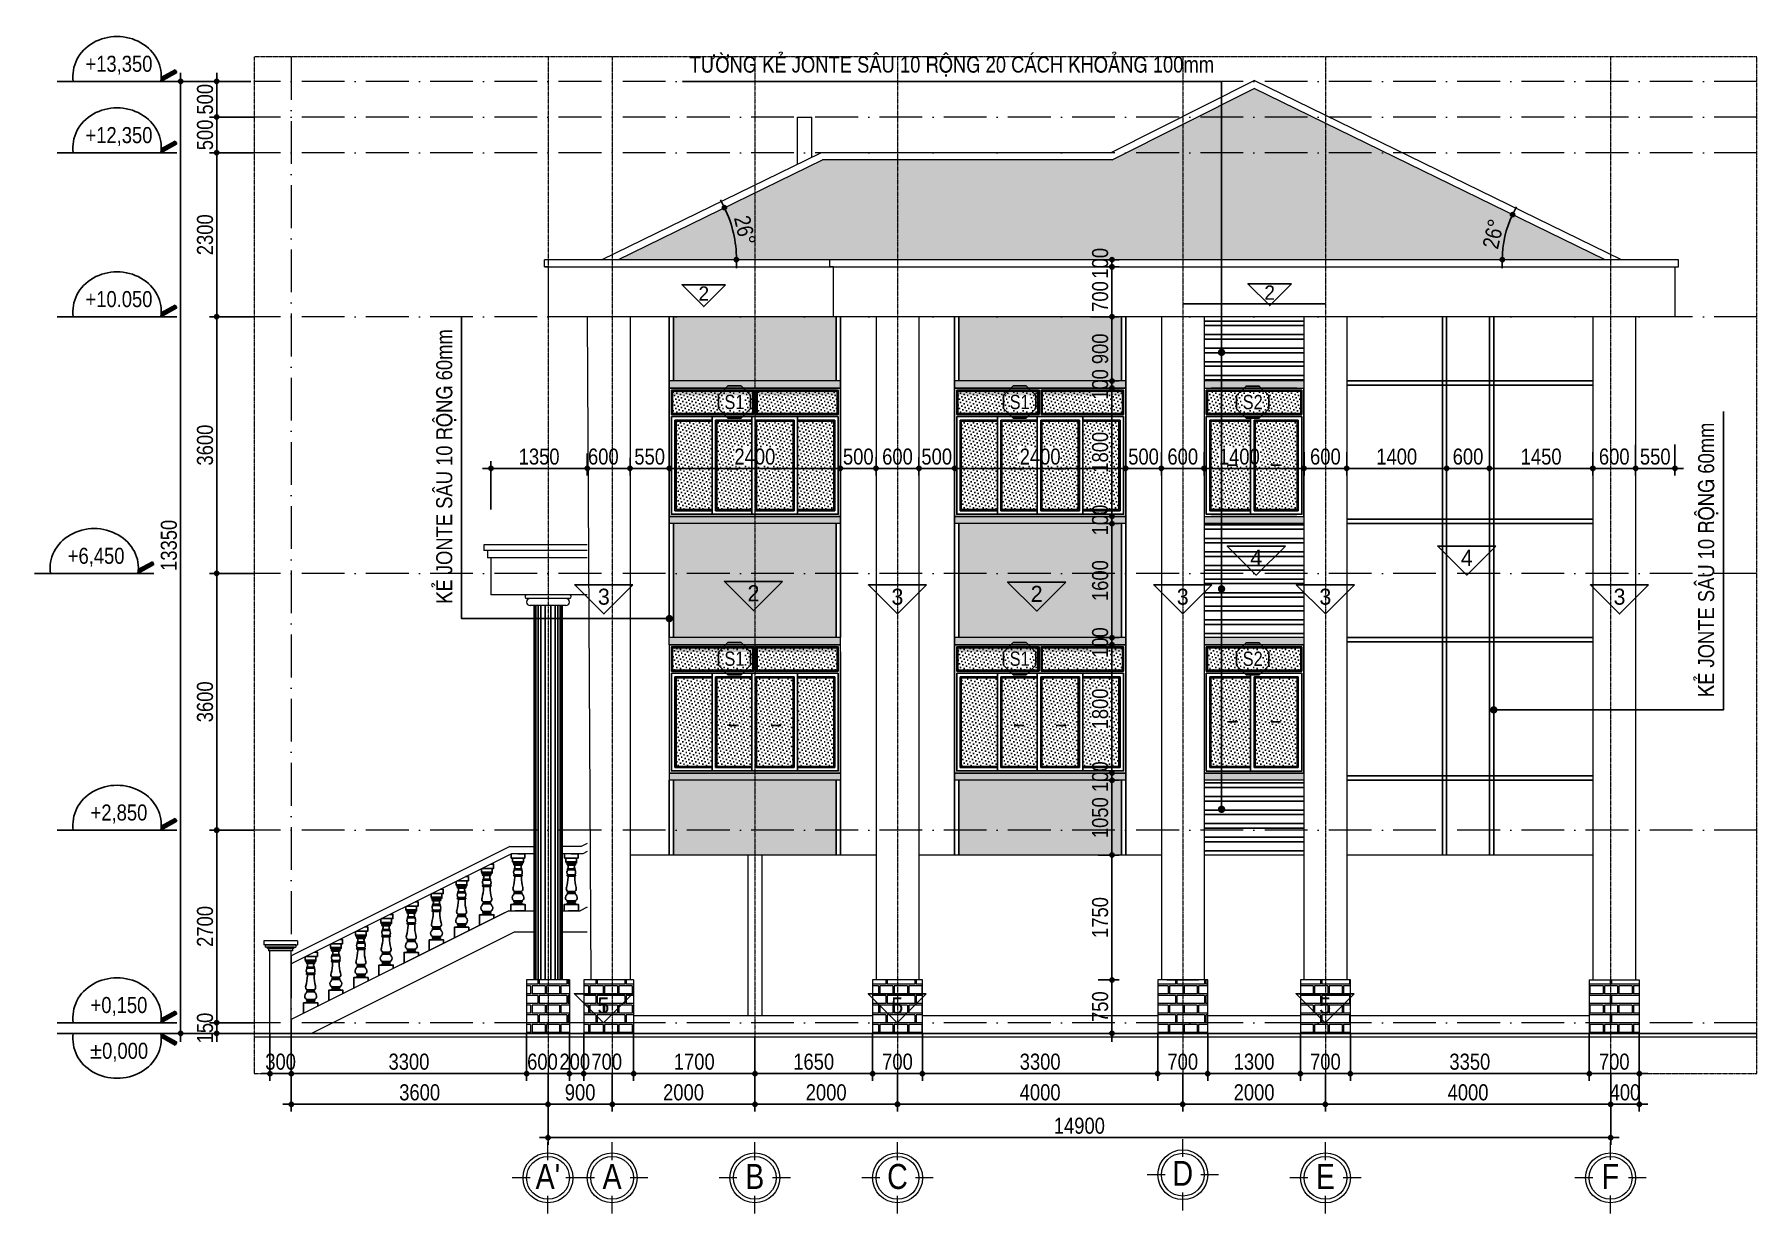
# Model space of a CAD drawing. Header units: millimetres. Extents: x 2593 to 26753, y 1290 to 17825.
import ezdxf
from ezdxf.enums import TextEntityAlignment as Align

# ---------------------------------------------------------------- set-up
doc = ezdxf.new("R2010")
doc.units = ezdxf.units.MM
doc.linetypes.add('ACAD_ISO10W100', pattern=[18, 12, -3, 0, -3])
for name, color, linetype in [('DIM', 1, 'Continuous'), ('DOOR', 20, 'Continuous'), ('HACTH', 8, 'Continuous'), ('HATCH', 8, 'Continuous'), ('HATCHNGOI', 22, 'Continuous'), ('KINH 1', 142, 'Continuous'), ('TAGS', 60, 'Continuous'), ('TEXT', 7, 'Continuous'), ('TUONG', 131, 'Continuous')]:
    doc.layers.add(name, color=color, linetype=linetype)
for name, color, linetype, lineweight in [('HACHT', 8, 'Continuous', 5), ('NET-THAY', 2, 'Continuous', 13), ('TEN TRUC', 3, 'Continuous', 18), ('TRUC', 24, 'Continuous', 0)]:
    doc.layers.add(name, color=color, linetype=linetype, lineweight=lineweight)
doc.styles.add('1', font='', dxfattribs={"height": 250})
doc.styles.add('AVO', font='')
doc.styles.add('HEL-CONDENSE', font='')
doc.styles.get("Standard").update_dxf_attribs({"font": 'arial.ttf'})
doc.styles.add('VNI-HELVE-CONDENSEN', font='')
doc.styles.get('1').set_extended_font_data('VNI-Helve-Condense')
doc.styles.get('AVO').set_extended_font_data('VNI-Avo')
doc.styles.get('HEL-CONDENSE').set_extended_font_data('VNI-Helve-Condense')
doc.styles.get('VNI-HELVE-CONDENSEN').set_extended_font_data('VNI-Helve-Condense')
doc.dimstyles.new('D100', dxfattribs={"dimtxt": 225, "dimasz": 1.2, "dimexe": 100, "dimexo": 0, "dimgap": 50, "dimtad": 1, "dimdec": 0, "dimzin": 13, "dimdsep": 46, "dimtxsty": 'HEL-CONDENSE', "dimblk": 'D50', "dimcen": 0, "dimclrd": 1, "dimclre": 1, "dimclrt": 7, "dimadec": 0, "dimazin": 0, "dimtfac": 1, "dimtdec": 0, "dimtmove": 0, "dimatfit": 3, "dimldrblk": 'D50', "dimfxl": 1, "dimtolj": 1, "dimtzin": 13, "dimarcsym": 0})
doc.dimstyles.get("Standard").update_dxf_attribs({"dimtxt": 0.18, "dimasz": 0.18, "dimexe": 0.18, "dimexo": 0.0625, "dimgap": 0.09, "dimtad": 0, "dimtih": 1, "dimtoh": 1, "dimdec": 4, "dimzin": 0, "dimdsep": 46, "dimtxsty": 'Standard', "dimcen": 0.09, "dimadec": 0, "dimazin": 0, "dimtfac": 1, "dimtdec": 4, "dimtofl": 0, "dimtmove": 0, "dimatfit": 3, "dimfxl": 1, "dimtolj": 1, "dimtzin": 0, "dimarcsym": 0})
pattern_1 = [(37.5, (-1316431.538, -224590.11), (-1.2000235, 36.7059928), [0, -28.956, 0, -32.385, 0, -30.95625]), (7.5, (-1316431.54, -224590.11), (33.7142462, 53.7618825), [0, -15.621, 0, -26.0985, 0, -10.00125]), (327.5, (-1316454.97, -224590.11), (59.3244278, 0.10778885), [0, -9.525, 0, -34.29, 0, -44.7675]), (317.5, (-1316454.97, -224590.11), (57.266734, 16.7196992), [0, -4.7625, 0, -22.479, 0, -25.7175])]
pattern_2 = [(82.5, (-1056708.57, 348953.24), (-70.350659, 65.896356), [0, -76, 0, -85, 0, -81.25]), (52.5, (-1056708.57, 348953.24), (-37.206876, 162.348986), [0, -41, 0, -68.5, 0, -26.25]), (12.5, (-1056752.05, 348909.75), (109.9014636, 110.301619), [0, -25, 0, -90, 0, -117.5]), (2.5, (-1056752.05, 348909.75), (75.252108, 137.313143), [0, -12.5, 0, -59, 0, -67.5])]
pattern_3 = [(45, (0, 0), (-16.5728, 49.71845), [0, -46.875])]
pattern_4 = [(180, (-1316431.54, -224890.1), (-3e-14, -270.968), [387.35, -19.05]), (180, (-1316431.54, -225004.4), (-3e-14, -270.968), [387.35, -19.05]), (180, (-1316533.14, -225025.6), (-3e-14, -270.968), [184.15, -19.05]), (180, (-1316533.14, -225139.9), (-3e-14, -270.968), [184.15, -19.05]), (270, (-1316431.54, -224890.1), (406.4, -7e-14), [114.3, -156.6672]), (270, (-1316412.5, -224890.1), (406.4, -7e-14), [114.3, -156.6672]), (270, (-1316533.14, -225025.6), (203.2, -4e-14), [114.3, -156.6672]), (270, (-1316514.09, -225025.6), (203.2, -4e-14), [114.3, -156.6672])]

msp = doc.modelspace()

# ---------------------------------------------------------------- texts
at = {"layer": 'TEXT', "insert": (15455.68, 17515.955), "char_height": 225, "attachment_point": 2, "style": '1'}
msp.add_mtext('TÖÔØNG KEÛ JONTE SAÂU 10 ROÄNG 20 CAÙCH KHOAÛNG 100mm', dxfattribs=at)
at = {"layer": 'TEXT', "char_height": 225, "attachment_point": 2, "rotation": 90, "style": '1'}
for insert in [(8226.074, 11730.4), (25920.106, 10421.137)]:
    msp.add_mtext(' KEÛ JONTE SAÂU 10 ROÄNG 60mm', dxfattribs=dict(at, insert=insert))

# ---------------------------------------------------------------- blocks, each defined once
blk = doc.blocks.new('D50')
at = {"layer": 'DIM'}
blk.add_hatch(color=256, dxfattribs=at).paths.add_polyline_path([(25, 0, 1), (-25, 0, 1)])
blk.add_line((25, 0), (100, 0), dxfattribs=at)
blk.add_circle((0, 0), 25, dxfattribs=at)
blk = doc.blocks.new('*D74')
at = {"layer": 'DEFPOINTS', "color": 0, "transparency": 16777216}
for p in [(20694, 3253), (24694, 3253), (20694, 2823)]:
    blk.add_point(p, dxfattribs=at)
at = {"layer": 'DIM', "color": 1, "lineweight": -2, "transparency": 16777216}
for p, q in [((20694, 3253), (20694, 2723)), ((24694, 3253), (24694, 2723)), ((24692, 2823), (20695, 2823))]:
    blk.add_line(p, q, dxfattribs=at)
at = {"layer": 'DIM', "color": 1, "lineweight": -2, "transparency": 16777216, "xscale": 1.199999999999999, "yscale": 1.199999999999999, "zscale": 1.199999999999999, "rotation": 180}
blk.add_blockref('D50', (20694, 2823), dxfattribs=at)
at = {"layer": 'DIM', "color": 1, "lineweight": -2, "transparency": 16777216, "xscale": 1.199999999999999, "yscale": 1.199999999999999, "zscale": 1.199999999999999}
blk.add_blockref('D50', (24694, 2823), dxfattribs=at)
at = {"layer": 'DIM', "color": 7, "transparency": 16777216, "insert": (22694, 2988), "char_height": 225, "attachment_point": 5, "style": 'HEL-CONDENSE'}
blk.add_mtext('\\A1;4000', dxfattribs=at)
blk = doc.blocks.new('*D75')
at = {"layer": 'DEFPOINTS', "color": 0, "transparency": 16777216}
for p in [(18694, 3253), (20694, 3253), (18694, 2823)]:
    blk.add_point(p, dxfattribs=at)
at = {"layer": 'DIM', "color": 1, "lineweight": -2, "transparency": 16777216}
for p, q in [((18694, 3253), (18694, 2723)), ((20694, 3253), (20694, 2723)), ((20692, 2823), (18695, 2823))]:
    blk.add_line(p, q, dxfattribs=at)
at = {"layer": 'DIM', "color": 1, "lineweight": -2, "transparency": 16777216, "xscale": 1.199999999999999, "yscale": 1.199999999999999, "zscale": 1.199999999999999, "rotation": 180}
blk.add_blockref('D50', (18694, 2823), dxfattribs=at)
at = {"layer": 'DIM', "color": 1, "lineweight": -2, "transparency": 16777216, "xscale": 1.199999999999999, "yscale": 1.199999999999999, "zscale": 1.199999999999999}
blk.add_blockref('D50', (20694, 2823), dxfattribs=at)
at = {"layer": 'DIM', "color": 7, "transparency": 16777216, "insert": (19694, 2988), "char_height": 225, "attachment_point": 5, "style": 'HEL-CONDENSE'}
blk.add_mtext('\\A1;2000', dxfattribs=at)
blk = doc.blocks.new('*D76')
at = {"layer": 'DEFPOINTS', "color": 0, "transparency": 16777216}
for p in [(14694, 3253), (18694, 3253), (14694, 2823)]:
    blk.add_point(p, dxfattribs=at)
at = {"layer": 'DIM', "color": 1, "lineweight": -2, "transparency": 16777216}
for p, q in [((14694, 3253), (14694, 2723)), ((18694, 3253), (18694, 2723)), ((18692, 2823), (14695, 2823))]:
    blk.add_line(p, q, dxfattribs=at)
at = {"layer": 'DIM', "color": 1, "lineweight": -2, "transparency": 16777216, "xscale": 1.199999999999999, "yscale": 1.199999999999999, "zscale": 1.199999999999999, "rotation": 180}
blk.add_blockref('D50', (14694, 2823), dxfattribs=at)
at = {"layer": 'DIM', "color": 1, "lineweight": -2, "transparency": 16777216, "xscale": 1.199999999999999, "yscale": 1.199999999999999, "zscale": 1.199999999999999}
blk.add_blockref('D50', (18694, 2823), dxfattribs=at)
at = {"layer": 'DIM', "color": 7, "transparency": 16777216, "insert": (16694, 2988), "char_height": 225, "attachment_point": 5, "style": 'HEL-CONDENSE'}
blk.add_mtext('\\A1;4000', dxfattribs=at)
blk = doc.blocks.new('*D77')
at = {"layer": 'DEFPOINTS', "color": 0, "transparency": 16777216}
for p in [(12694, 3253), (14694, 3253), (12694, 2823)]:
    blk.add_point(p, dxfattribs=at)
at = {"layer": 'DIM', "color": 1, "lineweight": -2, "transparency": 16777216}
for p, q in [((12694, 3253), (12694, 2723)), ((14694, 3253), (14694, 2723)), ((14692, 2823), (12695, 2823))]:
    blk.add_line(p, q, dxfattribs=at)
at = {"layer": 'DIM', "color": 1, "lineweight": -2, "transparency": 16777216, "xscale": 1.199999999999999, "yscale": 1.199999999999999, "zscale": 1.199999999999999, "rotation": 180}
blk.add_blockref('D50', (12694, 2823), dxfattribs=at)
at = {"layer": 'DIM', "color": 1, "lineweight": -2, "transparency": 16777216, "xscale": 1.199999999999999, "yscale": 1.199999999999999, "zscale": 1.199999999999999}
blk.add_blockref('D50', (14694, 2823), dxfattribs=at)
at = {"layer": 'DIM', "color": 7, "transparency": 16777216, "insert": (13694, 2988), "char_height": 225, "attachment_point": 5, "style": 'HEL-CONDENSE'}
blk.add_mtext('\\A1;2000', dxfattribs=at)
blk = doc.blocks.new('*D78')
at = {"layer": 'DEFPOINTS', "color": 0, "transparency": 16777216}
for p in [(9794, 3253), (24694, 3253), (24694, 2355)]:
    blk.add_point(p, dxfattribs=at)
at = {"layer": 'DIM', "color": 1, "lineweight": -2, "transparency": 16777216}
for p, q in [((9794, 3253), (9794, 2255)), ((24694, 3253), (24694, 2255)), ((9795, 2355), (24692, 2355))]:
    blk.add_line(p, q, dxfattribs=at)
at = {"layer": 'DIM', "color": 1, "lineweight": -2, "transparency": 16777216, "xscale": 1.199999999999999, "yscale": 1.199999999999999, "zscale": 1.199999999999999, "rotation": 180}
blk.add_blockref('D50', (9794, 2355), dxfattribs=at)
at = {"layer": 'DIM', "color": 1, "lineweight": -2, "transparency": 16777216, "xscale": 1.199999999999999, "yscale": 1.199999999999999, "zscale": 1.199999999999999}
blk.add_blockref('D50', (24694, 2355), dxfattribs=at)
at = {"layer": 'DIM', "color": 7, "transparency": 16777216, "insert": (17244, 2520), "char_height": 225, "attachment_point": 5, "style": 'HEL-CONDENSE'}
blk.add_mtext('\\A1;14900', dxfattribs=at)
blk = doc.blocks.new('A$C206177D3')
at = {"layer": 'TEN TRUC', "ltscale": 1000}
for p, q in [((-37, 240), (-37, 490)), ((-287, -10), (-537, -10)), ((463, -10), (213, -10)), ((-37, -510), (-37, -260))]:
    blk.add_line(p, q, dxfattribs=at)
blk.add_circle((-37, -10), 350, dxfattribs=at)
at = {"layer": 'TEN TRUC', "color": 254, "ltscale": 1000}
blk.add_circle((-37, -10), 300, dxfattribs=at)
blk = doc.blocks.new('*D79')
at = {"layer": 'DEFPOINTS', "color": 0, "transparency": 16777216}
for p in [(10694, 3253), (12694, 3253), (10694, 2823)]:
    blk.add_point(p, dxfattribs=at)
at = {"layer": 'DIM', "color": 1, "lineweight": -2, "transparency": 16777216}
for p, q in [((10694, 3253), (10694, 2723)), ((12694, 3253), (12694, 2723)), ((12692, 2823), (10695, 2823))]:
    blk.add_line(p, q, dxfattribs=at)
at = {"layer": 'DIM', "color": 1, "lineweight": -2, "transparency": 16777216, "xscale": 1.199999999999999, "yscale": 1.199999999999999, "zscale": 1.199999999999999, "rotation": 180}
blk.add_blockref('D50', (10694, 2823), dxfattribs=at)
at = {"layer": 'DIM', "color": 1, "lineweight": -2, "transparency": 16777216, "xscale": 1.199999999999999, "yscale": 1.199999999999999, "zscale": 1.199999999999999}
blk.add_blockref('D50', (12694, 2823), dxfattribs=at)
at = {"layer": 'DIM', "color": 7, "transparency": 16777216, "insert": (11694, 2988), "char_height": 225, "attachment_point": 5, "style": 'HEL-CONDENSE'}
blk.add_mtext('\\A1;2000', dxfattribs=at)
blk = doc.blocks.new('*D80')
at = {"layer": 'DEFPOINTS', "color": 0, "transparency": 16777216}
for p in [(9794, 3253), (10694, 3253), (9794, 2823)]:
    blk.add_point(p, dxfattribs=at)
at = {"layer": 'DIM', "color": 1, "lineweight": -2, "transparency": 16777216}
for p, q in [((9794, 3253), (9794, 2723)), ((10694, 3253), (10694, 2723)), ((10692, 2823), (9795, 2823))]:
    blk.add_line(p, q, dxfattribs=at)
at = {"layer": 'DIM', "color": 1, "lineweight": -2, "transparency": 16777216, "xscale": 1.199999999999999, "yscale": 1.199999999999999, "zscale": 1.199999999999999, "rotation": 180}
blk.add_blockref('D50', (9794, 2823), dxfattribs=at)
at = {"layer": 'DIM', "color": 1, "lineweight": -2, "transparency": 16777216, "xscale": 1.199999999999999, "yscale": 1.199999999999999, "zscale": 1.199999999999999}
blk.add_blockref('D50', (10694, 2823), dxfattribs=at)
at = {"layer": 'DIM', "color": 7, "transparency": 16777216, "insert": (10244, 2988), "char_height": 225, "attachment_point": 5, "style": 'HEL-CONDENSE'}
blk.add_mtext('\\A1;900', dxfattribs=at)
blk = doc.blocks.new('*D81')
at = {"layer": 'DEFPOINTS', "color": 0, "transparency": 16777216}
for p in [(24694, 3253), (25094, 3153), (25094, 2823)]:
    blk.add_point(p, dxfattribs=at)
at = {"layer": 'DIM', "color": 1, "lineweight": -2, "transparency": 16777216}
for p, q in [((24694, 3253), (24694, 2723)), ((25094, 3153), (25094, 2723)), ((24695, 2823), (25092, 2823))]:
    blk.add_line(p, q, dxfattribs=at)
at = {"layer": 'DIM', "color": 1, "lineweight": -2, "transparency": 16777216, "xscale": 1.199999999999999, "yscale": 1.199999999999999, "zscale": 1.199999999999999, "rotation": 180}
blk.add_blockref('D50', (24694, 2823), dxfattribs=at)
at = {"layer": 'DIM', "color": 1, "lineweight": -2, "transparency": 16777216, "xscale": 1.199999999999999, "yscale": 1.199999999999999, "zscale": 1.199999999999999}
blk.add_blockref('D50', (25094, 2823), dxfattribs=at)
at = {"layer": 'DIM', "color": 7, "transparency": 16777216, "insert": (24894, 2988), "char_height": 225, "attachment_point": 5, "style": 'HEL-CONDENSE'}
blk.add_mtext('\\A1;400', dxfattribs=at)
blk = doc.blocks.new('*D82')
at = {"layer": 'DEFPOINTS', "color": 0, "transparency": 16777216}
for p in [(6194, 3253), (9794, 3253), (6194, 2823)]:
    blk.add_point(p, dxfattribs=at)
at = {"layer": 'DIM', "color": 1, "lineweight": -2, "transparency": 16777216}
for p, q in [((6194, 3253), (6194, 2723)), ((9794, 3253), (9794, 2723)), ((9792, 2823), (6195, 2823))]:
    blk.add_line(p, q, dxfattribs=at)
at = {"layer": 'DIM', "color": 1, "lineweight": -2, "transparency": 16777216, "xscale": 1.199999999999999, "yscale": 1.199999999999999, "zscale": 1.199999999999999, "rotation": 180}
blk.add_blockref('D50', (6194, 2823), dxfattribs=at)
at = {"layer": 'DIM', "color": 1, "lineweight": -2, "transparency": 16777216, "xscale": 1.199999999999999, "yscale": 1.199999999999999, "zscale": 1.199999999999999}
blk.add_blockref('D50', (9794, 2823), dxfattribs=at)
at = {"layer": 'DIM', "color": 7, "transparency": 16777216, "insert": (7994, 2988), "char_height": 225, "attachment_point": 5, "style": 'HEL-CONDENSE'}
blk.add_mtext('\\A1;3600', dxfattribs=at)
blk = doc.blocks.new('CAODO')
at = {"layer": 'TAGS', "linetype": 'Continuous'}
h = blk.add_hatch(color=256, dxfattribs=at)
edge = h.paths.add_edge_path()
edge.add_line((-907, 181), (-931, 138))
edge.add_line((-931, 138), (-681, 0))
edge.add_ellipse((0, 87), major_axis=(688, 0), ratio=0.890858, start_angle=182.4779, end_angle=188.1666, ccw=False)
edge.add_line((-687, 61), (-907, 181))
for p, q in [((-931, 138), (-907, 181)), ((-931, 138), (-681, 0)), ((-931, 0), (931, 0)), ((-907, 181), (-687, 61))]:
    blk.add_line(p, q, dxfattribs=at)
blk.add_ellipse((0, 87), major_axis=(688, 0), ratio=0.890858, start_param=-0.142534, end_param=3.284126, dxfattribs=at)
at = {"layer": 'TAGS', "linetype": 'Continuous', "style": 'VNI-HELVE-CONDENSEN'}
blk.add_attdef('0.000', text='', height=250, dxfattribs=at).set_placement((0, 232), align=Align.MIDDLE_CENTER)
blk = doc.blocks.new('*D83')
at = {"layer": 'DEFPOINTS', "color": 0, "transparency": 16777216}
for p in [(5674, 16666), (5149, 16166), (5674, 16166)]:
    blk.add_point(p, dxfattribs=at)
at = {"layer": 'DIM', "color": 1, "lineweight": -2, "transparency": 16777216}
for p, q in [((5674, 16666), (5049, 16666)), ((5149, 16665), (5149, 16167)), ((5674, 16166), (5049, 16166))]:
    blk.add_line(p, q, dxfattribs=at)
at = {"layer": 'DIM', "color": 1, "lineweight": -2, "transparency": 16777216, "xscale": 1.199999999999999, "yscale": 1.199999999999999, "zscale": 1.199999999999999}
for p, rotation in [((5149, 16666), 90), ((5149, 16166), 270)]:
    blk.add_blockref('D50', p, dxfattribs=dict(at, rotation=rotation))
at = {"layer": 'DIM', "color": 7, "transparency": 16777216, "insert": (4985, 16416), "char_height": 225, "attachment_point": 5, "rotation": 90, "style": 'HEL-CONDENSE'}
blk.add_mtext('\\A1;500', dxfattribs=at)
blk = doc.blocks.new('*D84')
at = {"layer": 'DEFPOINTS', "color": 0, "transparency": 16777216}
for p in [(5674, 16166), (5149, 13866), (5674, 13866)]:
    blk.add_point(p, dxfattribs=at)
at = {"layer": 'DIM', "color": 1, "lineweight": -2, "transparency": 16777216}
for p, q in [((5674, 16166), (5049, 16166)), ((5149, 16165), (5149, 13867)), ((5674, 13866), (5049, 13866))]:
    blk.add_line(p, q, dxfattribs=at)
at = {"layer": 'DIM', "color": 1, "lineweight": -2, "transparency": 16777216, "xscale": 1.199999999999999, "yscale": 1.199999999999999, "zscale": 1.199999999999999}
for p, rotation in [((5149, 16166), 90), ((5149, 13866), 270)]:
    blk.add_blockref('D50', p, dxfattribs=dict(at, rotation=rotation))
at = {"layer": 'DIM', "color": 7, "transparency": 16777216, "insert": (4985, 15016), "char_height": 225, "attachment_point": 5, "rotation": 90, "style": 'HEL-CONDENSE'}
blk.add_mtext('\\A1;2300', dxfattribs=at)
blk = doc.blocks.new('*D85')
at = {"layer": 'DEFPOINTS', "color": 0, "transparency": 16777216}
for p in [(5674, 13866), (5149, 10266), (5674, 10266)]:
    blk.add_point(p, dxfattribs=at)
at = {"layer": 'DIM', "color": 1, "lineweight": -2, "transparency": 16777216}
for p, q in [((5674, 13866), (5049, 13866)), ((5149, 13865), (5149, 10267)), ((5674, 10266), (5049, 10266))]:
    blk.add_line(p, q, dxfattribs=at)
at = {"layer": 'DIM', "color": 1, "lineweight": -2, "transparency": 16777216, "xscale": 1.199999999999999, "yscale": 1.199999999999999, "zscale": 1.199999999999999}
for p, rotation in [((5149, 13866), 90), ((5149, 10266), 270)]:
    blk.add_blockref('D50', p, dxfattribs=dict(at, rotation=rotation))
at = {"layer": 'DIM', "color": 7, "transparency": 16777216, "insert": (4985, 12066), "char_height": 225, "attachment_point": 5, "rotation": 90, "style": 'HEL-CONDENSE'}
blk.add_mtext('\\A1;3600', dxfattribs=at)
blk = doc.blocks.new('*D86')
at = {"layer": 'DEFPOINTS', "color": 0, "transparency": 16777216}
for p in [(5674, 10266), (5149, 6666), (5674, 6666)]:
    blk.add_point(p, dxfattribs=at)
at = {"layer": 'DIM', "color": 1, "lineweight": -2, "transparency": 16777216}
for p, q in [((5674, 10266), (5049, 10266)), ((5149, 10265), (5149, 6667)), ((5674, 6666), (5049, 6666))]:
    blk.add_line(p, q, dxfattribs=at)
at = {"layer": 'DIM', "color": 1, "lineweight": -2, "transparency": 16777216, "xscale": 1.199999999999999, "yscale": 1.199999999999999, "zscale": 1.199999999999999}
for p, rotation in [((5149, 10266), 90), ((5149, 6666), 270)]:
    blk.add_blockref('D50', p, dxfattribs=dict(at, rotation=rotation))
at = {"layer": 'DIM', "color": 7, "transparency": 16777216, "insert": (4985, 8466), "char_height": 225, "attachment_point": 5, "rotation": 90, "style": 'HEL-CONDENSE'}
blk.add_mtext('\\A1;3600', dxfattribs=at)
blk = doc.blocks.new('*D87')
at = {"layer": 'DEFPOINTS', "color": 0, "transparency": 16777216}
for p in [(5674, 6666), (5149, 3966), (5674, 3966)]:
    blk.add_point(p, dxfattribs=at)
at = {"layer": 'DIM', "color": 1, "lineweight": -2, "transparency": 16777216}
for p, q in [((5674, 6666), (5049, 6666)), ((5149, 6665), (5149, 3967)), ((5674, 3966), (5049, 3966))]:
    blk.add_line(p, q, dxfattribs=at)
at = {"layer": 'DIM', "color": 1, "lineweight": -2, "transparency": 16777216, "xscale": 1.199999999999999, "yscale": 1.199999999999999, "zscale": 1.199999999999999}
for p, rotation in [((5149, 6666), 90), ((5149, 3966), 270)]:
    blk.add_blockref('D50', p, dxfattribs=dict(at, rotation=rotation))
at = {"layer": 'DIM', "color": 7, "transparency": 16777216, "insert": (4985, 5316), "char_height": 225, "attachment_point": 5, "rotation": 90, "style": 'HEL-CONDENSE'}
blk.add_mtext('\\A1;2700', dxfattribs=at)
blk = doc.blocks.new('*D88')
at = {"layer": 'DEFPOINTS', "color": 0, "transparency": 16777216}
for p in [(5674, 3966), (5149, 3816), (5674, 3816)]:
    blk.add_point(p, dxfattribs=at)
at = {"layer": 'DIM', "color": 1, "lineweight": -2, "transparency": 16777216}
for p, q in [((5674, 3966), (5049, 3966)), ((5149, 3965), (5149, 3817)), ((5674, 3816), (5049, 3816))]:
    blk.add_line(p, q, dxfattribs=at)
at = {"layer": 'DIM', "color": 1, "lineweight": -2, "transparency": 16777216, "xscale": 1.199999999999999, "yscale": 1.199999999999999, "zscale": 1.199999999999999}
for p, rotation in [((5149, 3966), 90), ((5149, 3816), 270)]:
    blk.add_blockref('D50', p, dxfattribs=dict(at, rotation=rotation))
at = {"layer": 'DIM', "color": 7, "transparency": 16777216, "insert": (4985, 3891), "char_height": 225, "attachment_point": 5, "rotation": 90, "style": 'HEL-CONDENSE'}
blk.add_mtext('\\A1;150', dxfattribs=at)
blk = doc.blocks.new('*D89')
at = {"layer": 'DEFPOINTS', "color": 0, "transparency": 16777216}
for p in [(5049, 17166), (4642, 3816), (5049, 3816)]:
    blk.add_point(p, dxfattribs=at)
at = {"layer": 'DIM', "color": 1, "lineweight": -2, "transparency": 16777216}
for p, q in [((5049, 17166), (4542, 17166)), ((4642, 17165), (4642, 3817)), ((5049, 3816), (4542, 3816))]:
    blk.add_line(p, q, dxfattribs=at)
at = {"layer": 'DIM', "color": 1, "lineweight": -2, "transparency": 16777216, "xscale": 1.199999999999999, "yscale": 1.199999999999999, "zscale": 1.199999999999999}
for p, rotation in [((4642, 17166), 90), ((4642, 3816), 270)]:
    blk.add_blockref('D50', p, dxfattribs=dict(at, rotation=rotation))
at = {"layer": 'DIM', "color": 7, "transparency": 16777216, "insert": (4478, 10660), "char_height": 225, "attachment_point": 5, "rotation": 90, "style": 'HEL-CONDENSE'}
blk.add_mtext('\\A1;13350', dxfattribs=at)
blk = doc.blocks.new('KH-CUADI')
at = {"layer": 'TAGS'}
blk.add_lwpolyline([(-124, 300), (-300, 124), (-300, -124), (-124, -300), (124, -300), (300, -124), (300, 124), (124, 300)], close=True, dxfattribs=at)
at = {"layer": 'TAGS', "style": 'VNI-HELVE-CONDENSEN'}
blk.add_attdef('D', text='', height=300, dxfattribs=at).set_placement((0, 0), align=Align.MIDDLE)
blk = doc.blocks.new('A$C11FB6725')
at = {"layer": 'KINH 1'}
h = blk.add_hatch(dxfattribs=at)
h.set_pattern_fill('DOTS', color=256, scale=750, angle=45, style=0)
h.set_pattern_definition(pattern_3)
h.paths.add_polyline_path([(60, -459), (-1065, -459), (-1065, -769), (60, -769)])
h.paths.add_polyline_path([(1245, -459), (120, -459), (120, -769), (1245, -769)])
h.paths.add_polyline_path([(1195, -879), (690, -879), (690, -2119), (1195, -2119)])
h.paths.add_polyline_path([(625, -879), (113, -879), (113, -2119), (625, -2119)])
h.paths.add_polyline_path([(48, -879), (-445, -879), (-445, -2119), (48, -2119)])
h.paths.add_polyline_path([(-510, -879), (-1015, -879), (-1015, -2119), (-510, -2119)])
at = {"layer": 'DOOR'}
for p, q in [((75, -784), (75, -444)), ((105, -784), (105, -444)), ((48, -814), (-1080, -814)), ((-510, -864), (-1030, -864)), ((-1030, -864), (-1030, -2134)), ((-510, -814), (-510, -2184)), ((-460, -864), (-460, -2134)), ((-460, -864), (48, -864)), ((48, -814), (1260, -814)), ((640, -864), (98, -864)), ((98, -864), (98, -2134)), ((640, -864), (640, -2134)), ((690, -814), (690, -2184)), ((690, -864), (1210, -864)), ((1210, -864), (1210, -2134)), ((-1030, -2134), (-510, -2134)), ((48, -2134), (-460, -2134)), ((98, -2134), (640, -2134)), ((1210, -2134), (690, -2134))]:
    blk.add_line(p, q, dxfattribs=at)
at = {"layer": 'DOOR', "color": 8}
for p, q in [((-510, -879), (-1015, -879)), ((-1015, -879), (-1015, -2119)), ((-445, -879), (-445, -2119)), ((-445, -879), (48, -879)), ((625, -879), (113, -879)), ((113, -879), (113, -2119)), ((625, -879), (625, -2119)), ((690, -879), (1195, -879)), ((1195, -879), (1195, -2119)), ((-1015, -2119), (-510, -2119)), ((48, -2119), (-445, -2119)), ((113, -2119), (625, -2119)), ((1195, -2119), (690, -2119))]:
    blk.add_line(p, q, dxfattribs=at)
at = {"layer": 'DOOR'}
for points in [[(75, -444), (-1080, -444), (-1080, -784), (75, -784)], [(105, -444), (1260, -444), (1260, -784), (105, -784)], [(-1080, -814), (-1080, -2184), (48, -2184), (48, -814)], [(1260, -814), (1260, -2184), (48, -2184), (48, -814)], [(-138, -1548), (-268, -1548), (-255, -1527)], [(317, -1548), (448, -1548), (434, -1527)]]:
    blk.add_lwpolyline(points, dxfattribs=at)
at = {"layer": 'DOOR', "color": 8}
for points in [[(60, -769), (60, -459), (-1065, -459), (-1065, -769), (60, -769)], [(120, -769), (120, -459), (1245, -459), (1245, -769), (120, -769)]]:
    blk.add_lwpolyline(points, close=True, dxfattribs=at)
at = {"layer": 'NET-THAY'}
for p, q in [((-1110, -414), (1290, -414)), ((1290, -2214), (1290, -414)), ((-1110, -2214), (1290, -2214))]:
    blk.add_line(p, q, dxfattribs=at)
blk.add_lwpolyline([(-1110, -414), (-1110, -2214)], dxfattribs=at)
at = {"layer": 'TAGS', "linetype": 'Continuous'}
ref = blk.add_blockref('KH-CUADI', (-197, -609), dxfattribs=dict(at, xscale=0.75, yscale=0.75, zscale=0.75, rotation=180))
ref.add_attrib('D', 'S1', dxfattribs={"color": 7, "height": 200, "style": 'VNI-HELVE-CONDENSEN'}).set_placement((-197, -609), align=Align.MIDDLE)
blk = doc.blocks.new('A$C204D7F7F')
at = {"layer": 'KINH 1'}
h = blk.add_hatch(dxfattribs=at)
h.set_pattern_fill('DOTS', color=256, scale=750, angle=45, style=0)
h.set_pattern_definition(pattern_3)
h.paths.add_polyline_path([(3435, 1266), (2125, 1266), (2125, 956), (3435, 956)])
h.paths.add_polyline_path([(3385, 846), (2795, 846), (2795, -394), (3385, -394)])
h.paths.add_polyline_path([(2730, 846), (2175, 846), (2175, -394), (2730, -394)])
at = {"layer": 'DOOR'}
for p, q in [((3450, 941), (3450, 1281)), ((3450, 911), (2110, 911)), ((2730, 861), (2160, 861)), ((2160, 861), (2160, -409)), ((2730, 911), (2730, -459)), ((2780, 861), (2780, -409)), ((2780, 861), (3400, 861)), ((3400, 861), (3400, -409)), ((2160, -409), (2730, -409)), ((3400, -409), (2780, -409))]:
    blk.add_line(p, q, dxfattribs=at)
at = {"layer": 'DOOR', "color": 8}
for p, q in [((2730, 846), (2175, 846)), ((2175, 846), (2175, -394)), ((2795, 846), (2795, -394)), ((2795, 846), (3385, 846)), ((3385, 846), (3385, -394)), ((2175, -394), (2730, -394)), ((3385, -394), (2795, -394))]:
    blk.add_line(p, q, dxfattribs=at)
at = {"layer": 'DOOR'}
for points in [[(3450, 1281), (2110, 1281), (2110, 941), (3450, 941)], [(2110, 911), (2110, -459), (3450, -459), (3450, 911)], [(2408, 231), (2538, 231), (2525, 252)], [(3152, 231), (3022, 231), (3035, 252)]]:
    blk.add_lwpolyline(points, dxfattribs=at)
at = {"layer": 'DOOR', "color": 8}
blk.add_lwpolyline([(3435, 956), (3435, 1266), (2125, 1266), (2125, 956), (3435, 956)], close=True, dxfattribs=at)
at = {"layer": 'NET-THAY'}
for p, q in [((2080, 1311), (3480, 1311)), ((3480, -489), (3480, 1311)), ((2080, -489), (3480, -489))]:
    blk.add_line(p, q, dxfattribs=at)
blk.add_lwpolyline([(2080, 1311), (2080, -489)], dxfattribs=at)
at = {"layer": 'TAGS', "linetype": 'Continuous'}
ref = blk.add_blockref('KH-CUADI', (2761, 1115), dxfattribs=dict(at, xscale=0.75, yscale=0.75, zscale=0.75, rotation=180))
ref.add_attrib('D', 'S2', dxfattribs={"color": 7, "height": 200, "style": 'VNI-HELVE-CONDENSEN'}).set_placement((2761, 1115), align=Align.MIDDLE)
blk = doc.blocks.new('*D90')
at = {"layer": 'DEFPOINTS', "color": 0, "transparency": 16777216}
for p in [(5627, 17166), (5149, 16666), (5627, 16666)]:
    blk.add_point(p, dxfattribs=at)
at = {"layer": 'DIM', "color": 1, "lineweight": -2, "transparency": 16777216}
for p, q in [((5627, 17166), (5049, 17166)), ((5149, 17165), (5149, 16667)), ((5627, 16666), (5049, 16666))]:
    blk.add_line(p, q, dxfattribs=at)
at = {"layer": 'DIM', "color": 1, "lineweight": -2, "transparency": 16777216, "xscale": 1.199999999999999, "yscale": 1.199999999999999, "zscale": 1.199999999999999}
for p, rotation in [((5149, 17166), 90), ((5149, 16666), 270)]:
    blk.add_blockref('D50', p, dxfattribs=dict(at, rotation=rotation))
at = {"layer": 'DIM', "color": 7, "transparency": 16777216, "insert": (4985, 16916), "char_height": 225, "attachment_point": 5, "rotation": 90, "style": 'HEL-CONDENSE'}
blk.add_mtext('\\A1;500', dxfattribs=at)
blk = doc.blocks.new('*D91')
at = {"layer": 'DEFPOINTS', "color": 0, "linetype": 'Continuous', "transparency": 16777216}
for p in [(17451, 14666), (17451, 14566), (17701, 14566)]:
    blk.add_point(p, dxfattribs=at)
at = {"layer": 'DIM', "color": 1, "linetype": 'Continuous', "lineweight": -2, "transparency": 16777216}
for p, q in [((17451, 14666), (17801, 14666)), ((17451, 14566), (17801, 14566)), ((17701, 14667), (17701, 14668)), ((17701, 14666), (17701, 14566)), ((17701, 14565), (17701, 14563))]:
    blk.add_line(p, q, dxfattribs=at)
at = {"layer": 'DIM', "color": 1, "linetype": 'Continuous', "lineweight": -2, "transparency": 16777216, "xscale": 1.199999999999999, "yscale": 1.199999999999999, "zscale": 1.199999999999999}
for p, rotation in [((17701, 14666), 270), ((17701, 14566), 90)]:
    blk.add_blockref('D50', p, dxfattribs=dict(at, rotation=rotation))
at = {"layer": 'DIM', "color": 7, "linetype": 'Continuous', "transparency": 16777216, "insert": (17536, 14616), "char_height": 225, "attachment_point": 5, "rotation": 90, "style": 'HEL-CONDENSE'}
blk.add_mtext('\\A1;100', dxfattribs=at)
blk = doc.blocks.new('*D92')
at = {"layer": 'DEFPOINTS', "color": 0, "linetype": 'Continuous', "transparency": 16777216}
for p in [(17451, 14566), (17401, 13866), (17701, 13866)]:
    blk.add_point(p, dxfattribs=at)
at = {"layer": 'DIM', "color": 1, "linetype": 'Continuous', "lineweight": -2, "transparency": 16777216}
for p, q in [((17451, 14566), (17801, 14566)), ((17701, 14565), (17701, 13867)), ((17401, 13866), (17801, 13866))]:
    blk.add_line(p, q, dxfattribs=at)
at = {"layer": 'DIM', "color": 1, "linetype": 'Continuous', "lineweight": -2, "transparency": 16777216, "xscale": 1.199999999999999, "yscale": 1.199999999999999, "zscale": 1.199999999999999}
for p, rotation in [((17701, 14566), 90), ((17701, 13866), 270)]:
    blk.add_blockref('D50', p, dxfattribs=dict(at, rotation=rotation))
at = {"layer": 'DIM', "color": 7, "linetype": 'Continuous', "transparency": 16777216, "insert": (17536, 14150), "char_height": 225, "attachment_point": 5, "rotation": 90, "style": 'HEL-CONDENSE'}
blk.add_mtext('\\A1;700', dxfattribs=at)
blk = doc.blocks.new('*D93')
at = {"layer": 'DEFPOINTS', "color": 0, "linetype": 'Continuous', "transparency": 16777216}
for p in [(25044, 12072), (25594, 12075), (25044, 11739)]:
    blk.add_point(p, dxfattribs=at)
at = {"layer": 'DIM', "color": 1, "linetype": 'Continuous', "lineweight": -2, "transparency": 16777216}
for p, q in [((25044, 12072), (25044, 11639)), ((25594, 12075), (25594, 11639)), ((25592, 11739), (25045, 11739))]:
    blk.add_line(p, q, dxfattribs=at)
at = {"layer": 'DIM', "color": 1, "linetype": 'Continuous', "lineweight": -2, "transparency": 16777216, "xscale": 1.199999999999999, "yscale": 1.199999999999999, "zscale": 1.199999999999999, "rotation": 180}
blk.add_blockref('D50', (25044, 11739), dxfattribs=at)
at = {"layer": 'DIM', "color": 1, "linetype": 'Continuous', "lineweight": -2, "transparency": 16777216, "xscale": 1.199999999999999, "yscale": 1.199999999999999, "zscale": 1.199999999999999}
blk.add_blockref('D50', (25594, 11739), dxfattribs=at)
at = {"layer": 'DIM', "color": 7, "linetype": 'Continuous', "transparency": 16777216, "insert": (25319, 11904), "char_height": 225, "attachment_point": 5, "style": 'HEL-CONDENSE'}
blk.add_mtext('\\A1;550', dxfattribs=at)
blk = doc.blocks.new('*D94')
at = {"layer": 'DEFPOINTS', "color": 0, "linetype": 'Continuous', "transparency": 16777216}
for p in [(24444, 11861), (25044, 12072), (24444, 11739)]:
    blk.add_point(p, dxfattribs=at)
at = {"layer": 'DIM', "color": 1, "linetype": 'Continuous', "lineweight": -2, "transparency": 16777216}
for p, q in [((24444, 11861), (24444, 11639)), ((25044, 12072), (25044, 11639)), ((25042, 11739), (24445, 11739))]:
    blk.add_line(p, q, dxfattribs=at)
at = {"layer": 'DIM', "color": 1, "linetype": 'Continuous', "lineweight": -2, "transparency": 16777216, "xscale": 1.199999999999999, "yscale": 1.199999999999999, "zscale": 1.199999999999999, "rotation": 180}
blk.add_blockref('D50', (24444, 11739), dxfattribs=at)
at = {"layer": 'DIM', "color": 1, "linetype": 'Continuous', "lineweight": -2, "transparency": 16777216, "xscale": 1.199999999999999, "yscale": 1.199999999999999, "zscale": 1.199999999999999}
blk.add_blockref('D50', (25044, 11739), dxfattribs=at)
at = {"layer": 'DIM', "color": 7, "linetype": 'Continuous', "transparency": 16777216, "insert": (24744, 11904), "char_height": 225, "attachment_point": 5, "style": 'HEL-CONDENSE'}
blk.add_mtext('\\A1;600', dxfattribs=at)
blk = doc.blocks.new('*D95')
at = {"layer": 'DEFPOINTS', "color": 0, "linetype": 'Continuous', "transparency": 16777216}
for p in [(20994, 11966), (22394, 11966), (20994, 11739)]:
    blk.add_point(p, dxfattribs=at)
at = {"layer": 'DIM', "color": 1, "linetype": 'Continuous', "lineweight": -2, "transparency": 16777216}
for p, q in [((20994, 11966), (20994, 11639)), ((22394, 11966), (22394, 11639)), ((22392, 11739), (20995, 11739))]:
    blk.add_line(p, q, dxfattribs=at)
at = {"layer": 'DIM', "color": 1, "linetype": 'Continuous', "lineweight": -2, "transparency": 16777216, "xscale": 1.199999999999999, "yscale": 1.199999999999999, "zscale": 1.199999999999999, "rotation": 180}
blk.add_blockref('D50', (20994, 11739), dxfattribs=at)
at = {"layer": 'DIM', "color": 1, "linetype": 'Continuous', "lineweight": -2, "transparency": 16777216, "xscale": 1.199999999999999, "yscale": 1.199999999999999, "zscale": 1.199999999999999}
blk.add_blockref('D50', (22394, 11739), dxfattribs=at)
at = {"layer": 'DIM', "color": 7, "linetype": 'Continuous', "transparency": 16777216, "insert": (21694, 11904), "char_height": 225, "attachment_point": 5, "style": 'HEL-CONDENSE'}
blk.add_mtext('\\A1;1400', dxfattribs=at)
blk = doc.blocks.new('*D96')
at = {"layer": 'DEFPOINTS', "color": 0, "linetype": 'Continuous', "transparency": 16777216}
for p in [(20394, 11966), (20994, 11966), (20394, 11739)]:
    blk.add_point(p, dxfattribs=at)
at = {"layer": 'DIM', "color": 1, "linetype": 'Continuous', "lineweight": -2, "transparency": 16777216}
for p, q in [((20394, 11966), (20394, 11639)), ((20994, 11966), (20994, 11639)), ((20992, 11739), (20395, 11739))]:
    blk.add_line(p, q, dxfattribs=at)
at = {"layer": 'DIM', "color": 1, "linetype": 'Continuous', "lineweight": -2, "transparency": 16777216, "xscale": 1.199999999999999, "yscale": 1.199999999999999, "zscale": 1.199999999999999, "rotation": 180}
blk.add_blockref('D50', (20394, 11739), dxfattribs=at)
at = {"layer": 'DIM', "color": 1, "linetype": 'Continuous', "lineweight": -2, "transparency": 16777216, "xscale": 1.199999999999999, "yscale": 1.199999999999999, "zscale": 1.199999999999999}
blk.add_blockref('D50', (20994, 11739), dxfattribs=at)
at = {"layer": 'DIM', "color": 7, "linetype": 'Continuous', "transparency": 16777216, "insert": (20694, 11904), "char_height": 225, "attachment_point": 5, "style": 'HEL-CONDENSE'}
blk.add_mtext('\\A1;600', dxfattribs=at)
blk = doc.blocks.new('*D97')
at = {"layer": 'DEFPOINTS', "color": 0, "linetype": 'Continuous', "transparency": 16777216}
for p in [(18994, 11966), (20394, 11966), (18994, 11739)]:
    blk.add_point(p, dxfattribs=at)
at = {"layer": 'DIM', "color": 1, "linetype": 'Continuous', "lineweight": -2, "transparency": 16777216}
for p, q in [((18994, 11966), (18994, 11639)), ((20394, 11966), (20394, 11639)), ((20392, 11739), (18995, 11739))]:
    blk.add_line(p, q, dxfattribs=at)
at = {"layer": 'DIM', "color": 1, "linetype": 'Continuous', "lineweight": -2, "transparency": 16777216, "xscale": 1.199999999999999, "yscale": 1.199999999999999, "zscale": 1.199999999999999, "rotation": 180}
blk.add_blockref('D50', (18994, 11739), dxfattribs=at)
at = {"layer": 'DIM', "color": 1, "linetype": 'Continuous', "lineweight": -2, "transparency": 16777216, "xscale": 1.199999999999999, "yscale": 1.199999999999999, "zscale": 1.199999999999999}
blk.add_blockref('D50', (20394, 11739), dxfattribs=at)
at = {"layer": 'DIM', "color": 7, "linetype": 'Continuous', "transparency": 16777216, "insert": (19487, 11904), "char_height": 225, "attachment_point": 5, "style": 'HEL-CONDENSE'}
blk.add_mtext('\\A1;1400', dxfattribs=at)
blk = doc.blocks.new('*D98')
at = {"layer": 'DEFPOINTS', "color": 0, "linetype": 'Continuous', "transparency": 16777216}
for p in [(18394, 11966), (18994, 11966), (18394, 11739)]:
    blk.add_point(p, dxfattribs=at)
at = {"layer": 'DIM', "color": 1, "linetype": 'Continuous', "lineweight": -2, "transparency": 16777216}
for p, q in [((18394, 11966), (18394, 11639)), ((18994, 11966), (18994, 11639)), ((18992, 11739), (18395, 11739))]:
    blk.add_line(p, q, dxfattribs=at)
at = {"layer": 'DIM', "color": 1, "linetype": 'Continuous', "lineweight": -2, "transparency": 16777216, "xscale": 1.199999999999999, "yscale": 1.199999999999999, "zscale": 1.199999999999999, "rotation": 180}
blk.add_blockref('D50', (18394, 11739), dxfattribs=at)
at = {"layer": 'DIM', "color": 1, "linetype": 'Continuous', "lineweight": -2, "transparency": 16777216, "xscale": 1.199999999999999, "yscale": 1.199999999999999, "zscale": 1.199999999999999}
blk.add_blockref('D50', (18994, 11739), dxfattribs=at)
at = {"layer": 'DIM', "color": 7, "linetype": 'Continuous', "transparency": 16777216, "insert": (18694, 11904), "char_height": 225, "attachment_point": 5, "style": 'HEL-CONDENSE'}
blk.add_mtext('\\A1;600', dxfattribs=at)
blk = doc.blocks.new('*D99')
at = {"layer": 'DEFPOINTS', "color": 0, "linetype": 'Continuous', "transparency": 16777216}
for p in [(17894, 11966), (18394, 11966), (17894, 11739)]:
    blk.add_point(p, dxfattribs=at)
at = {"layer": 'DIM', "color": 1, "linetype": 'Continuous', "lineweight": -2, "transparency": 16777216}
for p, q in [((17894, 11966), (17894, 11639)), ((18394, 11966), (18394, 11639)), ((18392, 11739), (17895, 11739))]:
    blk.add_line(p, q, dxfattribs=at)
at = {"layer": 'DIM', "color": 1, "linetype": 'Continuous', "lineweight": -2, "transparency": 16777216, "xscale": 1.199999999999999, "yscale": 1.199999999999999, "zscale": 1.199999999999999, "rotation": 180}
blk.add_blockref('D50', (17894, 11739), dxfattribs=at)
at = {"layer": 'DIM', "color": 1, "linetype": 'Continuous', "lineweight": -2, "transparency": 16777216, "xscale": 1.199999999999999, "yscale": 1.199999999999999, "zscale": 1.199999999999999}
blk.add_blockref('D50', (18394, 11739), dxfattribs=at)
at = {"layer": 'DIM', "color": 7, "linetype": 'Continuous', "transparency": 16777216, "insert": (18144, 11904), "char_height": 225, "attachment_point": 5, "style": 'HEL-CONDENSE'}
blk.add_mtext('\\A1;500', dxfattribs=at)
blk = doc.blocks.new('*D100')
at = {"layer": 'DEFPOINTS', "color": 0, "linetype": 'Continuous', "transparency": 16777216}
for p in [(15494, 11966), (17894, 11966), (15494, 11739)]:
    blk.add_point(p, dxfattribs=at)
at = {"layer": 'DIM', "color": 1, "linetype": 'Continuous', "lineweight": -2, "transparency": 16777216}
for p, q in [((15494, 11966), (15494, 11639)), ((17894, 11966), (17894, 11639)), ((17892, 11739), (15495, 11739))]:
    blk.add_line(p, q, dxfattribs=at)
at = {"layer": 'DIM', "color": 1, "linetype": 'Continuous', "lineweight": -2, "transparency": 16777216, "xscale": 1.199999999999999, "yscale": 1.199999999999999, "zscale": 1.199999999999999, "rotation": 180}
blk.add_blockref('D50', (15494, 11739), dxfattribs=at)
at = {"layer": 'DIM', "color": 1, "linetype": 'Continuous', "lineweight": -2, "transparency": 16777216, "xscale": 1.199999999999999, "yscale": 1.199999999999999, "zscale": 1.199999999999999}
blk.add_blockref('D50', (17894, 11739), dxfattribs=at)
at = {"layer": 'DIM', "color": 7, "linetype": 'Continuous', "transparency": 16777216, "insert": (16694, 11904), "char_height": 225, "attachment_point": 5, "style": 'HEL-CONDENSE'}
blk.add_mtext('\\A1;2400', dxfattribs=at)
blk = doc.blocks.new('*D101')
at = {"layer": 'DEFPOINTS', "color": 0, "linetype": 'Continuous', "transparency": 16777216}
for p in [(14994, 11897), (15494, 11966), (14994, 11739)]:
    blk.add_point(p, dxfattribs=at)
at = {"layer": 'DIM', "color": 1, "linetype": 'Continuous', "lineweight": -2, "transparency": 16777216}
for p, q in [((14994, 11897), (14994, 11639)), ((15494, 11966), (15494, 11639)), ((15492, 11739), (14995, 11739))]:
    blk.add_line(p, q, dxfattribs=at)
at = {"layer": 'DIM', "color": 1, "linetype": 'Continuous', "lineweight": -2, "transparency": 16777216, "xscale": 1.199999999999999, "yscale": 1.199999999999999, "zscale": 1.199999999999999, "rotation": 180}
blk.add_blockref('D50', (14994, 11739), dxfattribs=at)
at = {"layer": 'DIM', "color": 1, "linetype": 'Continuous', "lineweight": -2, "transparency": 16777216, "xscale": 1.199999999999999, "yscale": 1.199999999999999, "zscale": 1.199999999999999}
blk.add_blockref('D50', (15494, 11739), dxfattribs=at)
at = {"layer": 'DIM', "color": 7, "linetype": 'Continuous', "transparency": 16777216, "insert": (15244, 11904), "char_height": 225, "attachment_point": 5, "style": 'HEL-CONDENSE'}
blk.add_mtext('\\A1;500', dxfattribs=at)
blk = doc.blocks.new('*D102')
at = {"layer": 'DEFPOINTS', "color": 0, "linetype": 'Continuous', "transparency": 16777216}
for p in [(14394, 11897), (14994, 11897), (14394, 11739)]:
    blk.add_point(p, dxfattribs=at)
at = {"layer": 'DIM', "color": 1, "linetype": 'Continuous', "lineweight": -2, "transparency": 16777216}
for p, q in [((14394, 11897), (14394, 11639)), ((14994, 11897), (14994, 11639)), ((14992, 11739), (14395, 11739))]:
    blk.add_line(p, q, dxfattribs=at)
at = {"layer": 'DIM', "color": 1, "linetype": 'Continuous', "lineweight": -2, "transparency": 16777216, "xscale": 1.199999999999999, "yscale": 1.199999999999999, "zscale": 1.199999999999999, "rotation": 180}
blk.add_blockref('D50', (14394, 11739), dxfattribs=at)
at = {"layer": 'DIM', "color": 1, "linetype": 'Continuous', "lineweight": -2, "transparency": 16777216, "xscale": 1.199999999999999, "yscale": 1.199999999999999, "zscale": 1.199999999999999}
blk.add_blockref('D50', (14994, 11739), dxfattribs=at)
at = {"layer": 'DIM', "color": 7, "linetype": 'Continuous', "transparency": 16777216, "insert": (14694, 11904), "char_height": 225, "attachment_point": 5, "style": 'HEL-CONDENSE'}
blk.add_mtext('\\A1;600', dxfattribs=at)
blk = doc.blocks.new('*D103')
at = {"layer": 'DEFPOINTS', "color": 0, "linetype": 'Continuous', "transparency": 16777216}
for p in [(13894, 11897), (14394, 11897), (13894, 11739)]:
    blk.add_point(p, dxfattribs=at)
at = {"layer": 'DIM', "color": 1, "linetype": 'Continuous', "lineweight": -2, "transparency": 16777216}
for p, q in [((13894, 11897), (13894, 11639)), ((14394, 11897), (14394, 11639)), ((14392, 11739), (13895, 11739))]:
    blk.add_line(p, q, dxfattribs=at)
at = {"layer": 'DIM', "color": 1, "linetype": 'Continuous', "lineweight": -2, "transparency": 16777216, "xscale": 1.199999999999999, "yscale": 1.199999999999999, "zscale": 1.199999999999999, "rotation": 180}
blk.add_blockref('D50', (13894, 11739), dxfattribs=at)
at = {"layer": 'DIM', "color": 1, "linetype": 'Continuous', "lineweight": -2, "transparency": 16777216, "xscale": 1.199999999999999, "yscale": 1.199999999999999, "zscale": 1.199999999999999}
blk.add_blockref('D50', (14394, 11739), dxfattribs=at)
at = {"layer": 'DIM', "color": 7, "linetype": 'Continuous', "transparency": 16777216, "insert": (14144, 11904), "char_height": 225, "attachment_point": 5, "style": 'HEL-CONDENSE'}
blk.add_mtext('\\A1;500', dxfattribs=at)
blk = doc.blocks.new('*D104')
at = {"layer": 'DEFPOINTS', "color": 0, "linetype": 'Continuous', "transparency": 16777216}
for p in [(11494, 11966), (13894, 11897), (11494, 11739)]:
    blk.add_point(p, dxfattribs=at)
at = {"layer": 'DIM', "color": 1, "linetype": 'Continuous', "lineweight": -2, "transparency": 16777216}
for p, q in [((11494, 11966), (11494, 11639)), ((13894, 11897), (13894, 11639)), ((13892, 11739), (11495, 11739))]:
    blk.add_line(p, q, dxfattribs=at)
at = {"layer": 'DIM', "color": 1, "linetype": 'Continuous', "lineweight": -2, "transparency": 16777216, "xscale": 1.199999999999999, "yscale": 1.199999999999999, "zscale": 1.199999999999999, "rotation": 180}
blk.add_blockref('D50', (11494, 11739), dxfattribs=at)
at = {"layer": 'DIM', "color": 1, "linetype": 'Continuous', "lineweight": -2, "transparency": 16777216, "xscale": 1.199999999999999, "yscale": 1.199999999999999, "zscale": 1.199999999999999}
blk.add_blockref('D50', (13894, 11739), dxfattribs=at)
at = {"layer": 'DIM', "color": 7, "linetype": 'Continuous', "transparency": 16777216, "insert": (12694, 11904), "char_height": 225, "attachment_point": 5, "style": 'HEL-CONDENSE'}
blk.add_mtext('\\A1;2400', dxfattribs=at)
blk = doc.blocks.new('*D105')
at = {"layer": 'DEFPOINTS', "color": 0, "linetype": 'Continuous', "transparency": 16777216}
for p in [(10944, 11888), (11494, 11966), (10944, 11739)]:
    blk.add_point(p, dxfattribs=at)
at = {"layer": 'DIM', "color": 1, "linetype": 'Continuous', "lineweight": -2, "transparency": 16777216}
for p, q in [((10944, 11888), (10944, 11639)), ((11494, 11966), (11494, 11639)), ((11492, 11739), (10945, 11739))]:
    blk.add_line(p, q, dxfattribs=at)
at = {"layer": 'DIM', "color": 1, "linetype": 'Continuous', "lineweight": -2, "transparency": 16777216, "xscale": 1.199999999999999, "yscale": 1.199999999999999, "zscale": 1.199999999999999, "rotation": 180}
blk.add_blockref('D50', (10944, 11739), dxfattribs=at)
at = {"layer": 'DIM', "color": 1, "linetype": 'Continuous', "lineweight": -2, "transparency": 16777216, "xscale": 1.199999999999999, "yscale": 1.199999999999999, "zscale": 1.199999999999999}
blk.add_blockref('D50', (11494, 11739), dxfattribs=at)
at = {"layer": 'DIM', "color": 7, "linetype": 'Continuous', "transparency": 16777216, "insert": (11219, 11904), "char_height": 225, "attachment_point": 5, "style": 'HEL-CONDENSE'}
blk.add_mtext('\\A1;550', dxfattribs=at)
blk = doc.blocks.new('*D106')
at = {"layer": 'DEFPOINTS', "color": 0, "linetype": 'Continuous', "transparency": 16777216}
for p in [(10344, 11949), (10944, 11888), (10344, 11739)]:
    blk.add_point(p, dxfattribs=at)
at = {"layer": 'DIM', "color": 1, "linetype": 'Continuous', "lineweight": -2, "transparency": 16777216}
for p, q in [((10344, 11949), (10344, 11639)), ((10944, 11888), (10944, 11639)), ((10942, 11739), (10345, 11739))]:
    blk.add_line(p, q, dxfattribs=at)
at = {"layer": 'DIM', "color": 1, "linetype": 'Continuous', "lineweight": -2, "transparency": 16777216, "xscale": 1.199999999999999, "yscale": 1.199999999999999, "zscale": 1.199999999999999, "rotation": 180}
blk.add_blockref('D50', (10344, 11739), dxfattribs=at)
at = {"layer": 'DIM', "color": 1, "linetype": 'Continuous', "lineweight": -2, "transparency": 16777216, "xscale": 1.199999999999999, "yscale": 1.199999999999999, "zscale": 1.199999999999999}
blk.add_blockref('D50', (10944, 11739), dxfattribs=at)
at = {"layer": 'DIM', "color": 7, "linetype": 'Continuous', "transparency": 16777216, "insert": (10569, 11904), "char_height": 225, "attachment_point": 5, "style": 'HEL-CONDENSE'}
blk.add_mtext('\\A1;600', dxfattribs=at)
blk = doc.blocks.new('*D107')
at = {"layer": 'DEFPOINTS', "color": 0, "linetype": 'Continuous', "transparency": 16777216}
for p in [(10344, 11949), (8994, 11739), (8994, 11163)]:
    blk.add_point(p, dxfattribs=at)
at = {"layer": 'DIM', "color": 1, "linetype": 'Continuous', "lineweight": -2, "transparency": 16777216}
for p, q in [((8994, 11163), (8994, 11839)), ((10344, 11949), (10344, 11639)), ((10342, 11739), (8995, 11739))]:
    blk.add_line(p, q, dxfattribs=at)
at = {"layer": 'DIM', "color": 1, "linetype": 'Continuous', "lineweight": -2, "transparency": 16777216, "xscale": 1.199999999999999, "yscale": 1.199999999999999, "zscale": 1.199999999999999, "rotation": 180}
blk.add_blockref('D50', (8994, 11739), dxfattribs=at)
at = {"layer": 'DIM', "color": 1, "linetype": 'Continuous', "lineweight": -2, "transparency": 16777216, "xscale": 1.199999999999999, "yscale": 1.199999999999999, "zscale": 1.199999999999999}
blk.add_blockref('D50', (10344, 11739), dxfattribs=at)
at = {"layer": 'DIM', "color": 7, "linetype": 'Continuous', "transparency": 16777216, "insert": (9669, 11904), "char_height": 225, "attachment_point": 5, "style": 'HEL-CONDENSE'}
blk.add_mtext('\\A1;1350', dxfattribs=at)
blk = doc.blocks.new('*D108')
at = {"layer": 'DEFPOINTS', "color": 0, "linetype": 'Continuous', "transparency": 16777216}
for p in [(17618, 13866), (17618, 12966), (17701, 12966)]:
    blk.add_point(p, dxfattribs=at)
at = {"layer": 'DIM', "color": 1, "linetype": 'Continuous', "lineweight": -2, "transparency": 16777216}
for p, q in [((17618, 13866), (17801, 13866)), ((17701, 13865), (17701, 12967)), ((17618, 12966), (17801, 12966))]:
    blk.add_line(p, q, dxfattribs=at)
at = {"layer": 'DIM', "color": 1, "linetype": 'Continuous', "lineweight": -2, "transparency": 16777216, "xscale": 1.199999999999999, "yscale": 1.199999999999999, "zscale": 1.199999999999999}
for p, rotation in [((17701, 13866), 90), ((17701, 12966), 270)]:
    blk.add_blockref('D50', p, dxfattribs=dict(at, rotation=rotation))
at = {"layer": 'DIM', "color": 7, "linetype": 'Continuous', "transparency": 16777216, "insert": (17536, 13416), "char_height": 225, "attachment_point": 5, "rotation": 90, "style": 'HEL-CONDENSE'}
blk.add_mtext('\\A1;900', dxfattribs=at)
blk = doc.blocks.new('*D109')
at = {"layer": 'DEFPOINTS', "color": 0, "linetype": 'Continuous', "transparency": 16777216}
for p in [(17510, 12866), (17618, 12966), (17701, 12866)]:
    blk.add_point(p, dxfattribs=at)
at = {"layer": 'DIM', "color": 1, "linetype": 'Continuous', "lineweight": -2, "transparency": 16777216}
for p, q in [((17510, 12866), (17801, 12866)), ((17618, 12966), (17801, 12966)), ((17701, 12967), (17701, 12968)), ((17701, 12966), (17701, 12866)), ((17701, 12865), (17701, 12863))]:
    blk.add_line(p, q, dxfattribs=at)
at = {"layer": 'DIM', "color": 1, "linetype": 'Continuous', "lineweight": -2, "transparency": 16777216, "xscale": 1.199999999999999, "yscale": 1.199999999999999, "zscale": 1.199999999999999}
for p, rotation in [((17701, 12966), 270), ((17701, 12866), 90)]:
    blk.add_blockref('D50', p, dxfattribs=dict(at, rotation=rotation))
at = {"layer": 'DIM', "color": 7, "linetype": 'Continuous', "transparency": 16777216, "insert": (17536, 12916), "char_height": 225, "attachment_point": 5, "rotation": 90, "style": 'HEL-CONDENSE'}
blk.add_mtext('\\A1;100', dxfattribs=at)
blk = doc.blocks.new('*D110')
at = {"layer": 'DEFPOINTS', "color": 0, "linetype": 'Continuous', "transparency": 16777216}
for p in [(17510, 12866), (17510, 11066), (17701, 11066)]:
    blk.add_point(p, dxfattribs=at)
at = {"layer": 'DIM', "color": 1, "linetype": 'Continuous', "lineweight": -2, "transparency": 16777216}
for p, q in [((17510, 12866), (17801, 12866)), ((17701, 12865), (17701, 11067)), ((17510, 11066), (17801, 11066))]:
    blk.add_line(p, q, dxfattribs=at)
at = {"layer": 'DIM', "color": 1, "linetype": 'Continuous', "lineweight": -2, "transparency": 16777216, "xscale": 1.199999999999999, "yscale": 1.199999999999999, "zscale": 1.199999999999999}
for p, rotation in [((17701, 12866), 90), ((17701, 11066), 270)]:
    blk.add_blockref('D50', p, dxfattribs=dict(at, rotation=rotation))
at = {"layer": 'DIM', "color": 7, "linetype": 'Continuous', "transparency": 16777216, "insert": (17536, 11966), "char_height": 225, "attachment_point": 5, "rotation": 90, "style": 'HEL-CONDENSE'}
blk.add_mtext('\\A1;1800', dxfattribs=at)
blk = doc.blocks.new('*D111')
at = {"layer": 'DEFPOINTS', "color": 0, "linetype": 'Continuous', "transparency": 16777216}
for p in [(17510, 11066), (17510, 10966), (17701, 10966)]:
    blk.add_point(p, dxfattribs=at)
at = {"layer": 'DIM', "color": 1, "linetype": 'Continuous', "lineweight": -2, "transparency": 16777216}
for p, q in [((17510, 11066), (17801, 11066)), ((17510, 10966), (17801, 10966)), ((17701, 11067), (17701, 11068)), ((17701, 11066), (17701, 10966)), ((17701, 10965), (17701, 10963))]:
    blk.add_line(p, q, dxfattribs=at)
at = {"layer": 'DIM', "color": 1, "linetype": 'Continuous', "lineweight": -2, "transparency": 16777216, "xscale": 1.199999999999999, "yscale": 1.199999999999999, "zscale": 1.199999999999999}
for p, rotation in [((17701, 11066), 270), ((17701, 10966), 90)]:
    blk.add_blockref('D50', p, dxfattribs=dict(at, rotation=rotation))
at = {"layer": 'DIM', "color": 7, "linetype": 'Continuous', "transparency": 16777216, "insert": (17536, 11016), "char_height": 225, "attachment_point": 5, "rotation": 90, "style": 'HEL-CONDENSE'}
blk.add_mtext('\\A1;100', dxfattribs=at)
blk = doc.blocks.new('*D112')
at = {"layer": 'DEFPOINTS', "color": 0, "linetype": 'Continuous', "transparency": 16777216}
for p in [(17510, 10966), (17510, 9366), (17701, 9366)]:
    blk.add_point(p, dxfattribs=at)
at = {"layer": 'DIM', "color": 1, "linetype": 'Continuous', "lineweight": -2, "transparency": 16777216}
for p, q in [((17510, 10966), (17801, 10966)), ((17701, 10965), (17701, 9367)), ((17510, 9366), (17801, 9366))]:
    blk.add_line(p, q, dxfattribs=at)
at = {"layer": 'DIM', "color": 1, "linetype": 'Continuous', "lineweight": -2, "transparency": 16777216, "xscale": 1.199999999999999, "yscale": 1.199999999999999, "zscale": 1.199999999999999}
for p, rotation in [((17701, 10966), 90), ((17701, 9366), 270)]:
    blk.add_blockref('D50', p, dxfattribs=dict(at, rotation=rotation))
at = {"layer": 'DIM', "color": 7, "linetype": 'Continuous', "transparency": 16777216, "insert": (17536, 10166), "char_height": 225, "attachment_point": 5, "rotation": 90, "style": 'HEL-CONDENSE'}
blk.add_mtext('\\A1;1600', dxfattribs=at)
blk = doc.blocks.new('*D113')
at = {"layer": 'DEFPOINTS', "color": 0, "linetype": 'Continuous', "transparency": 16777216}
for p in [(17510, 9366), (17510, 9266), (17701, 9266)]:
    blk.add_point(p, dxfattribs=at)
at = {"layer": 'DIM', "color": 1, "linetype": 'Continuous', "lineweight": -2, "transparency": 16777216}
for p, q in [((17510, 9366), (17801, 9366)), ((17510, 9266), (17801, 9266)), ((17701, 9367), (17701, 9368)), ((17701, 9366), (17701, 9266)), ((17701, 9265), (17701, 9263))]:
    blk.add_line(p, q, dxfattribs=at)
at = {"layer": 'DIM', "color": 1, "linetype": 'Continuous', "lineweight": -2, "transparency": 16777216, "xscale": 1.199999999999999, "yscale": 1.199999999999999, "zscale": 1.199999999999999}
for p, rotation in [((17701, 9366), 270), ((17701, 9266), 90)]:
    blk.add_blockref('D50', p, dxfattribs=dict(at, rotation=rotation))
at = {"layer": 'DIM', "color": 7, "linetype": 'Continuous', "transparency": 16777216, "insert": (17536, 9296), "char_height": 225, "attachment_point": 5, "rotation": 90, "style": 'HEL-CONDENSE'}
blk.add_mtext('\\A1;100', dxfattribs=at)
blk = doc.blocks.new('*D114')
at = {"layer": 'DEFPOINTS', "color": 0, "linetype": 'Continuous', "transparency": 16777216}
for p in [(17510, 9266), (17510, 7466), (17701, 7466)]:
    blk.add_point(p, dxfattribs=at)
at = {"layer": 'DIM', "color": 1, "linetype": 'Continuous', "lineweight": -2, "transparency": 16777216}
for p, q in [((17510, 9266), (17801, 9266)), ((17701, 9265), (17701, 7467)), ((17510, 7466), (17801, 7466))]:
    blk.add_line(p, q, dxfattribs=at)
at = {"layer": 'DIM', "color": 1, "linetype": 'Continuous', "lineweight": -2, "transparency": 16777216, "xscale": 1.199999999999999, "yscale": 1.199999999999999, "zscale": 1.199999999999999}
for p, rotation in [((17701, 9266), 90), ((17701, 7466), 270)]:
    blk.add_blockref('D50', p, dxfattribs=dict(at, rotation=rotation))
at = {"layer": 'DIM', "color": 7, "linetype": 'Continuous', "transparency": 16777216, "insert": (17536, 8366), "char_height": 225, "attachment_point": 5, "rotation": 90, "style": 'HEL-CONDENSE'}
blk.add_mtext('\\A1;1800', dxfattribs=at)
blk = doc.blocks.new('*D115')
at = {"layer": 'DEFPOINTS', "color": 0, "linetype": 'Continuous', "transparency": 16777216}
for p in [(17510, 7466), (17510, 7366), (17701, 7366)]:
    blk.add_point(p, dxfattribs=at)
at = {"layer": 'DIM', "color": 1, "linetype": 'Continuous', "lineweight": -2, "transparency": 16777216}
for p, q in [((17510, 7466), (17801, 7466)), ((17510, 7366), (17801, 7366)), ((17701, 7467), (17701, 7468)), ((17701, 7466), (17701, 7366)), ((17701, 7365), (17701, 7363))]:
    blk.add_line(p, q, dxfattribs=at)
at = {"layer": 'DIM', "color": 1, "linetype": 'Continuous', "lineweight": -2, "transparency": 16777216, "xscale": 1.199999999999999, "yscale": 1.199999999999999, "zscale": 1.199999999999999}
for p, rotation in [((17701, 7466), 270), ((17701, 7366), 90)]:
    blk.add_blockref('D50', p, dxfattribs=dict(at, rotation=rotation))
at = {"layer": 'DIM', "color": 7, "linetype": 'Continuous', "transparency": 16777216, "insert": (17536, 7416), "char_height": 225, "attachment_point": 5, "rotation": 90, "style": 'HEL-CONDENSE'}
blk.add_mtext('\\A1;100', dxfattribs=at)
blk = doc.blocks.new('*D116')
at = {"layer": 'DEFPOINTS', "color": 0, "linetype": 'Continuous', "transparency": 16777216}
for p in [(17510, 7366), (17510, 6316), (17701, 6316)]:
    blk.add_point(p, dxfattribs=at)
at = {"layer": 'DIM', "color": 1, "linetype": 'Continuous', "lineweight": -2, "transparency": 16777216}
for p, q in [((17510, 7366), (17801, 7366)), ((17701, 7365), (17701, 6317)), ((17510, 6316), (17801, 6316))]:
    blk.add_line(p, q, dxfattribs=at)
at = {"layer": 'DIM', "color": 1, "linetype": 'Continuous', "lineweight": -2, "transparency": 16777216, "xscale": 1.199999999999999, "yscale": 1.199999999999999, "zscale": 1.199999999999999}
for p, rotation in [((17701, 7366), 90), ((17701, 6316), 270)]:
    blk.add_blockref('D50', p, dxfattribs=dict(at, rotation=rotation))
at = {"layer": 'DIM', "color": 7, "linetype": 'Continuous', "transparency": 16777216, "insert": (17536, 6841), "char_height": 225, "attachment_point": 5, "rotation": 90, "style": 'HEL-CONDENSE'}
blk.add_mtext('\\A1;1050', dxfattribs=at)
blk = doc.blocks.new('*D117')
at = {"layer": 'DEFPOINTS', "color": 0, "linetype": 'Continuous', "transparency": 16777216}
for p in [(17510, 6316), (17510, 4566), (17701, 4566)]:
    blk.add_point(p, dxfattribs=at)
at = {"layer": 'DIM', "color": 1, "linetype": 'Continuous', "lineweight": -2, "transparency": 16777216}
for p, q in [((17510, 6316), (17801, 6316)), ((17701, 6315), (17701, 4567)), ((17510, 4566), (17801, 4566))]:
    blk.add_line(p, q, dxfattribs=at)
at = {"layer": 'DIM', "color": 1, "linetype": 'Continuous', "lineweight": -2, "transparency": 16777216, "xscale": 1.199999999999999, "yscale": 1.199999999999999, "zscale": 1.199999999999999}
for p, rotation in [((17701, 6316), 90), ((17701, 4566), 270)]:
    blk.add_blockref('D50', p, dxfattribs=dict(at, rotation=rotation))
at = {"layer": 'DIM', "color": 7, "linetype": 'Continuous', "transparency": 16777216, "insert": (17536, 5441), "char_height": 225, "attachment_point": 5, "rotation": 90, "style": 'HEL-CONDENSE'}
blk.add_mtext('\\A1;1750', dxfattribs=at)
blk = doc.blocks.new('*D118')
at = {"layer": 'DEFPOINTS', "color": 0, "linetype": 'Continuous', "transparency": 16777216}
for p in [(17510, 4566), (17610, 3816), (17701, 3816)]:
    blk.add_point(p, dxfattribs=at)
at = {"layer": 'DIM', "color": 1, "linetype": 'Continuous', "lineweight": -2, "transparency": 16777216}
for p, q in [((17510, 4566), (17801, 4566)), ((17701, 4565), (17701, 3817)), ((17610, 3816), (17801, 3816))]:
    blk.add_line(p, q, dxfattribs=at)
at = {"layer": 'DIM', "color": 1, "linetype": 'Continuous', "lineweight": -2, "transparency": 16777216, "xscale": 1.199999999999999, "yscale": 1.199999999999999, "zscale": 1.199999999999999}
for p, rotation in [((17701, 4566), 90), ((17701, 3816), 270)]:
    blk.add_blockref('D50', p, dxfattribs=dict(at, rotation=rotation))
at = {"layer": 'DIM', "color": 7, "linetype": 'Continuous', "transparency": 16777216, "insert": (17536, 4191), "char_height": 225, "attachment_point": 5, "rotation": 90, "style": 'HEL-CONDENSE'}
blk.add_mtext('\\A1;750', dxfattribs=at)
blk = doc.blocks.new('*D119')
at = {"layer": 'DEFPOINTS', "color": 0, "linetype": 'Continuous', "transparency": 16777216}
for p in [(24394, 3816), (25094, 3816), (24394, 3253)]:
    blk.add_point(p, dxfattribs=at)
at = {"layer": 'DIM', "color": 1, "linetype": 'Continuous', "lineweight": -2, "transparency": 16777216}
for p, q in [((24394, 3816), (24394, 3153)), ((25094, 3816), (25094, 3153)), ((25092, 3253), (24395, 3253))]:
    blk.add_line(p, q, dxfattribs=at)
at = {"layer": 'DIM', "color": 1, "linetype": 'Continuous', "lineweight": -2, "transparency": 16777216, "xscale": 1.199999999999999, "yscale": 1.199999999999999, "zscale": 1.199999999999999, "rotation": 180}
blk.add_blockref('D50', (24394, 3253), dxfattribs=at)
at = {"layer": 'DIM', "color": 1, "linetype": 'Continuous', "lineweight": -2, "transparency": 16777216, "xscale": 1.199999999999999, "yscale": 1.199999999999999, "zscale": 1.199999999999999}
blk.add_blockref('D50', (25094, 3253), dxfattribs=at)
at = {"layer": 'DIM', "color": 7, "linetype": 'Continuous', "transparency": 16777216, "insert": (24744, 3418), "char_height": 225, "attachment_point": 5, "style": 'HEL-CONDENSE'}
blk.add_mtext('\\A1;700', dxfattribs=at)
blk = doc.blocks.new('*D120')
at = {"layer": 'DEFPOINTS', "color": 0, "linetype": 'Continuous', "transparency": 16777216}
for p in [(21044, 3816), (24394, 3816), (21044, 3253)]:
    blk.add_point(p, dxfattribs=at)
at = {"layer": 'DIM', "color": 1, "linetype": 'Continuous', "lineweight": -2, "transparency": 16777216}
for p, q in [((21044, 3816), (21044, 3153)), ((24394, 3816), (24394, 3153)), ((24392, 3253), (21045, 3253))]:
    blk.add_line(p, q, dxfattribs=at)
at = {"layer": 'DIM', "color": 1, "linetype": 'Continuous', "lineweight": -2, "transparency": 16777216, "xscale": 1.199999999999999, "yscale": 1.199999999999999, "zscale": 1.199999999999999, "rotation": 180}
blk.add_blockref('D50', (21044, 3253), dxfattribs=at)
at = {"layer": 'DIM', "color": 1, "linetype": 'Continuous', "lineweight": -2, "transparency": 16777216, "xscale": 1.199999999999999, "yscale": 1.199999999999999, "zscale": 1.199999999999999}
blk.add_blockref('D50', (24394, 3253), dxfattribs=at)
at = {"layer": 'DIM', "color": 7, "linetype": 'Continuous', "transparency": 16777216, "insert": (22719, 3418), "char_height": 225, "attachment_point": 5, "style": 'HEL-CONDENSE'}
blk.add_mtext('\\A1;3350', dxfattribs=at)
blk = doc.blocks.new('*D121')
at = {"layer": 'DEFPOINTS', "color": 0, "linetype": 'Continuous', "transparency": 16777216}
for p in [(20344, 3816), (21044, 3816), (20344, 3253)]:
    blk.add_point(p, dxfattribs=at)
at = {"layer": 'DIM', "color": 1, "linetype": 'Continuous', "lineweight": -2, "transparency": 16777216}
for p, q in [((20344, 3816), (20344, 3153)), ((21044, 3816), (21044, 3153)), ((21042, 3253), (20345, 3253))]:
    blk.add_line(p, q, dxfattribs=at)
at = {"layer": 'DIM', "color": 1, "linetype": 'Continuous', "lineweight": -2, "transparency": 16777216, "xscale": 1.199999999999999, "yscale": 1.199999999999999, "zscale": 1.199999999999999, "rotation": 180}
blk.add_blockref('D50', (20344, 3253), dxfattribs=at)
at = {"layer": 'DIM', "color": 1, "linetype": 'Continuous', "lineweight": -2, "transparency": 16777216, "xscale": 1.199999999999999, "yscale": 1.199999999999999, "zscale": 1.199999999999999}
blk.add_blockref('D50', (21044, 3253), dxfattribs=at)
at = {"layer": 'DIM', "color": 7, "linetype": 'Continuous', "transparency": 16777216, "insert": (20694, 3418), "char_height": 225, "attachment_point": 5, "style": 'HEL-CONDENSE'}
blk.add_mtext('\\A1;700', dxfattribs=at)
blk = doc.blocks.new('*D122')
at = {"layer": 'DEFPOINTS', "color": 0, "linetype": 'Continuous', "transparency": 16777216}
for p in [(19044, 3816), (20344, 3816), (19044, 3253)]:
    blk.add_point(p, dxfattribs=at)
at = {"layer": 'DIM', "color": 1, "linetype": 'Continuous', "lineweight": -2, "transparency": 16777216}
for p, q in [((19044, 3816), (19044, 3153)), ((20344, 3816), (20344, 3153)), ((20342, 3253), (19045, 3253))]:
    blk.add_line(p, q, dxfattribs=at)
at = {"layer": 'DIM', "color": 1, "linetype": 'Continuous', "lineweight": -2, "transparency": 16777216, "xscale": 1.199999999999999, "yscale": 1.199999999999999, "zscale": 1.199999999999999, "rotation": 180}
blk.add_blockref('D50', (19044, 3253), dxfattribs=at)
at = {"layer": 'DIM', "color": 1, "linetype": 'Continuous', "lineweight": -2, "transparency": 16777216, "xscale": 1.199999999999999, "yscale": 1.199999999999999, "zscale": 1.199999999999999}
blk.add_blockref('D50', (20344, 3253), dxfattribs=at)
at = {"layer": 'DIM', "color": 7, "linetype": 'Continuous', "transparency": 16777216, "insert": (19694, 3418), "char_height": 225, "attachment_point": 5, "style": 'HEL-CONDENSE'}
blk.add_mtext('\\A1;1300', dxfattribs=at)
blk = doc.blocks.new('*D123')
at = {"layer": 'DEFPOINTS', "color": 0, "linetype": 'Continuous', "transparency": 16777216}
for p in [(18344, 3816), (19044, 3816), (18344, 3253)]:
    blk.add_point(p, dxfattribs=at)
at = {"layer": 'DIM', "color": 1, "linetype": 'Continuous', "lineweight": -2, "transparency": 16777216}
for p, q in [((18344, 3816), (18344, 3153)), ((19044, 3816), (19044, 3153)), ((19042, 3253), (18345, 3253))]:
    blk.add_line(p, q, dxfattribs=at)
at = {"layer": 'DIM', "color": 1, "linetype": 'Continuous', "lineweight": -2, "transparency": 16777216, "xscale": 1.199999999999999, "yscale": 1.199999999999999, "zscale": 1.199999999999999, "rotation": 180}
blk.add_blockref('D50', (18344, 3253), dxfattribs=at)
at = {"layer": 'DIM', "color": 1, "linetype": 'Continuous', "lineweight": -2, "transparency": 16777216, "xscale": 1.199999999999999, "yscale": 1.199999999999999, "zscale": 1.199999999999999}
blk.add_blockref('D50', (19044, 3253), dxfattribs=at)
at = {"layer": 'DIM', "color": 7, "linetype": 'Continuous', "transparency": 16777216, "insert": (18694, 3418), "char_height": 225, "attachment_point": 5, "style": 'HEL-CONDENSE'}
blk.add_mtext('\\A1;700', dxfattribs=at)
blk = doc.blocks.new('*D124')
at = {"layer": 'DEFPOINTS', "color": 0, "linetype": 'Continuous', "transparency": 16777216}
for p in [(15044, 3816), (18344, 3816), (15044, 3253)]:
    blk.add_point(p, dxfattribs=at)
at = {"layer": 'DIM', "color": 1, "linetype": 'Continuous', "lineweight": -2, "transparency": 16777216}
for p, q in [((15044, 3816), (15044, 3153)), ((18344, 3816), (18344, 3153)), ((18342, 3253), (15045, 3253))]:
    blk.add_line(p, q, dxfattribs=at)
at = {"layer": 'DIM', "color": 1, "linetype": 'Continuous', "lineweight": -2, "transparency": 16777216, "xscale": 1.199999999999999, "yscale": 1.199999999999999, "zscale": 1.199999999999999, "rotation": 180}
blk.add_blockref('D50', (15044, 3253), dxfattribs=at)
at = {"layer": 'DIM', "color": 1, "linetype": 'Continuous', "lineweight": -2, "transparency": 16777216, "xscale": 1.199999999999999, "yscale": 1.199999999999999, "zscale": 1.199999999999999}
blk.add_blockref('D50', (18344, 3253), dxfattribs=at)
at = {"layer": 'DIM', "color": 7, "linetype": 'Continuous', "transparency": 16777216, "insert": (16694, 3418), "char_height": 225, "attachment_point": 5, "style": 'HEL-CONDENSE'}
blk.add_mtext('\\A1;3300', dxfattribs=at)
blk = doc.blocks.new('*D125')
at = {"layer": 'DEFPOINTS', "color": 0, "linetype": 'Continuous', "transparency": 16777216}
for p in [(14344, 3816), (15044, 3816), (14344, 3253)]:
    blk.add_point(p, dxfattribs=at)
at = {"layer": 'DIM', "color": 1, "linetype": 'Continuous', "lineweight": -2, "transparency": 16777216}
for p, q in [((14344, 3816), (14344, 3153)), ((15044, 3816), (15044, 3153)), ((15042, 3253), (14345, 3253))]:
    blk.add_line(p, q, dxfattribs=at)
at = {"layer": 'DIM', "color": 1, "linetype": 'Continuous', "lineweight": -2, "transparency": 16777216, "xscale": 1.199999999999999, "yscale": 1.199999999999999, "zscale": 1.199999999999999, "rotation": 180}
blk.add_blockref('D50', (14344, 3253), dxfattribs=at)
at = {"layer": 'DIM', "color": 1, "linetype": 'Continuous', "lineweight": -2, "transparency": 16777216, "xscale": 1.199999999999999, "yscale": 1.199999999999999, "zscale": 1.199999999999999}
blk.add_blockref('D50', (15044, 3253), dxfattribs=at)
at = {"layer": 'DIM', "color": 7, "linetype": 'Continuous', "transparency": 16777216, "insert": (14694, 3418), "char_height": 225, "attachment_point": 5, "style": 'HEL-CONDENSE'}
blk.add_mtext('\\A1;700', dxfattribs=at)
blk = doc.blocks.new('*D126')
at = {"layer": 'DEFPOINTS', "color": 0, "linetype": 'Continuous', "transparency": 16777216}
for p in [(12694, 3766), (14344, 3816), (12694, 3253)]:
    blk.add_point(p, dxfattribs=at)
at = {"layer": 'DIM', "color": 1, "linetype": 'Continuous', "lineweight": -2, "transparency": 16777216}
for p, q in [((12694, 3766), (12694, 3153)), ((14344, 3816), (14344, 3153)), ((14342, 3253), (12695, 3253))]:
    blk.add_line(p, q, dxfattribs=at)
at = {"layer": 'DIM', "color": 1, "linetype": 'Continuous', "lineweight": -2, "transparency": 16777216, "xscale": 1.199999999999999, "yscale": 1.199999999999999, "zscale": 1.199999999999999, "rotation": 180}
blk.add_blockref('D50', (12694, 3253), dxfattribs=at)
at = {"layer": 'DIM', "color": 1, "linetype": 'Continuous', "lineweight": -2, "transparency": 16777216, "xscale": 1.199999999999999, "yscale": 1.199999999999999, "zscale": 1.199999999999999}
blk.add_blockref('D50', (14344, 3253), dxfattribs=at)
at = {"layer": 'DIM', "color": 7, "linetype": 'Continuous', "transparency": 16777216, "insert": (13519, 3418), "char_height": 225, "attachment_point": 5, "style": 'HEL-CONDENSE'}
blk.add_mtext('\\A1;1650', dxfattribs=at)
blk = doc.blocks.new('*D127')
at = {"layer": 'DEFPOINTS', "color": 0, "linetype": 'Continuous', "transparency": 16777216}
for p in [(10994, 3816), (12694, 3766), (10994, 3253)]:
    blk.add_point(p, dxfattribs=at)
at = {"layer": 'DIM', "color": 1, "linetype": 'Continuous', "lineweight": -2, "transparency": 16777216}
for p, q in [((10994, 3816), (10994, 3153)), ((12694, 3766), (12694, 3153)), ((12692, 3253), (10995, 3253))]:
    blk.add_line(p, q, dxfattribs=at)
at = {"layer": 'DIM', "color": 1, "linetype": 'Continuous', "lineweight": -2, "transparency": 16777216, "xscale": 1.199999999999999, "yscale": 1.199999999999999, "zscale": 1.199999999999999, "rotation": 180}
blk.add_blockref('D50', (10994, 3253), dxfattribs=at)
at = {"layer": 'DIM', "color": 1, "linetype": 'Continuous', "lineweight": -2, "transparency": 16777216, "xscale": 1.199999999999999, "yscale": 1.199999999999999, "zscale": 1.199999999999999}
blk.add_blockref('D50', (12694, 3253), dxfattribs=at)
at = {"layer": 'DIM', "color": 7, "linetype": 'Continuous', "transparency": 16777216, "insert": (11844, 3418), "char_height": 225, "attachment_point": 5, "style": 'HEL-CONDENSE'}
blk.add_mtext('\\A1;1700', dxfattribs=at)
blk = doc.blocks.new('*D128')
at = {"layer": 'DEFPOINTS', "color": 0, "linetype": 'Continuous', "transparency": 16777216}
for p in [(10294, 3816), (10994, 3816), (10294, 3253)]:
    blk.add_point(p, dxfattribs=at)
at = {"layer": 'DIM', "color": 1, "linetype": 'Continuous', "lineweight": -2, "transparency": 16777216}
for p, q in [((10294, 3816), (10294, 3153)), ((10994, 3816), (10994, 3153)), ((10992, 3253), (10295, 3253))]:
    blk.add_line(p, q, dxfattribs=at)
at = {"layer": 'DIM', "color": 1, "linetype": 'Continuous', "lineweight": -2, "transparency": 16777216, "xscale": 1.199999999999999, "yscale": 1.199999999999999, "zscale": 1.199999999999999, "rotation": 180}
blk.add_blockref('D50', (10294, 3253), dxfattribs=at)
at = {"layer": 'DIM', "color": 1, "linetype": 'Continuous', "lineweight": -2, "transparency": 16777216, "xscale": 1.199999999999999, "yscale": 1.199999999999999, "zscale": 1.199999999999999}
blk.add_blockref('D50', (10994, 3253), dxfattribs=at)
at = {"layer": 'DIM', "color": 7, "linetype": 'Continuous', "transparency": 16777216, "insert": (10617, 3418), "char_height": 225, "attachment_point": 5, "style": 'HEL-CONDENSE'}
blk.add_mtext('\\A1;700', dxfattribs=at)
blk = doc.blocks.new('*D129')
at = {"layer": 'DEFPOINTS', "color": 0, "linetype": 'Continuous', "transparency": 16777216}
for p in [(10094, 3816), (10294, 3816), (10094, 3253)]:
    blk.add_point(p, dxfattribs=at)
at = {"layer": 'DIM', "color": 1, "linetype": 'Continuous', "lineweight": -2, "transparency": 16777216}
for p, q in [((10094, 3816), (10094, 3153)), ((10294, 3816), (10294, 3153)), ((10292, 3253), (10095, 3253))]:
    blk.add_line(p, q, dxfattribs=at)
at = {"layer": 'DIM', "color": 1, "linetype": 'Continuous', "lineweight": -2, "transparency": 16777216, "xscale": 1.199999999999999, "yscale": 1.199999999999999, "zscale": 1.199999999999999, "rotation": 180}
blk.add_blockref('D50', (10094, 3253), dxfattribs=at)
at = {"layer": 'DIM', "color": 1, "linetype": 'Continuous', "lineweight": -2, "transparency": 16777216, "xscale": 1.199999999999999, "yscale": 1.199999999999999, "zscale": 1.199999999999999}
blk.add_blockref('D50', (10294, 3253), dxfattribs=at)
at = {"layer": 'DIM', "color": 7, "linetype": 'Continuous', "transparency": 16777216, "insert": (10169, 3418), "char_height": 225, "attachment_point": 5, "style": 'HEL-CONDENSE'}
blk.add_mtext('\\A1;200', dxfattribs=at)
blk = doc.blocks.new('*D130')
at = {"layer": 'DEFPOINTS', "color": 0, "linetype": 'Continuous', "transparency": 16777216}
for p in [(9494, 3816), (10094, 3816), (9494, 3253)]:
    blk.add_point(p, dxfattribs=at)
at = {"layer": 'DIM', "color": 1, "linetype": 'Continuous', "lineweight": -2, "transparency": 16777216}
for p, q in [((9494, 3816), (9494, 3153)), ((10094, 3816), (10094, 3153)), ((10092, 3253), (9495, 3253))]:
    blk.add_line(p, q, dxfattribs=at)
at = {"layer": 'DIM', "color": 1, "linetype": 'Continuous', "lineweight": -2, "transparency": 16777216, "xscale": 1.199999999999999, "yscale": 1.199999999999999, "zscale": 1.199999999999999, "rotation": 180}
blk.add_blockref('D50', (9494, 3253), dxfattribs=at)
at = {"layer": 'DIM', "color": 1, "linetype": 'Continuous', "lineweight": -2, "transparency": 16777216, "xscale": 1.199999999999999, "yscale": 1.199999999999999, "zscale": 1.199999999999999}
blk.add_blockref('D50', (10094, 3253), dxfattribs=at)
at = {"layer": 'DIM', "color": 7, "linetype": 'Continuous', "transparency": 16777216, "insert": (9716, 3418), "char_height": 225, "attachment_point": 5, "style": 'HEL-CONDENSE'}
blk.add_mtext('\\A1;600', dxfattribs=at)
blk = doc.blocks.new('*D131')
at = {"layer": 'DEFPOINTS', "color": 0, "linetype": 'Continuous', "transparency": 16777216}
for p in [(6194, 3816), (9494, 3816), (6194, 3253)]:
    blk.add_point(p, dxfattribs=at)
at = {"layer": 'DIM', "color": 1, "linetype": 'Continuous', "lineweight": -2, "transparency": 16777216}
for p, q in [((6194, 3816), (6194, 3153)), ((9494, 3816), (9494, 3153)), ((9492, 3253), (6195, 3253))]:
    blk.add_line(p, q, dxfattribs=at)
at = {"layer": 'DIM', "color": 1, "linetype": 'Continuous', "lineweight": -2, "transparency": 16777216, "xscale": 1.199999999999999, "yscale": 1.199999999999999, "zscale": 1.199999999999999, "rotation": 180}
blk.add_blockref('D50', (6194, 3253), dxfattribs=at)
at = {"layer": 'DIM', "color": 1, "linetype": 'Continuous', "lineweight": -2, "transparency": 16777216, "xscale": 1.199999999999999, "yscale": 1.199999999999999, "zscale": 1.199999999999999}
blk.add_blockref('D50', (9494, 3253), dxfattribs=at)
at = {"layer": 'DIM', "color": 7, "linetype": 'Continuous', "transparency": 16777216, "insert": (7844, 3418), "char_height": 225, "attachment_point": 5, "style": 'HEL-CONDENSE'}
blk.add_mtext('\\A1;3300', dxfattribs=at)
blk = doc.blocks.new('*D132')
at = {"layer": 'DEFPOINTS', "color": 0, "linetype": 'Continuous', "transparency": 16777216}
for p in [(5894, 3816), (6194, 3816), (5894, 3253)]:
    blk.add_point(p, dxfattribs=at)
at = {"layer": 'DIM', "color": 1, "linetype": 'Continuous', "lineweight": -2, "transparency": 16777216}
for p, q in [((5894, 3816), (5894, 3153)), ((6194, 3816), (6194, 3153)), ((6192, 3253), (5895, 3253))]:
    blk.add_line(p, q, dxfattribs=at)
at = {"layer": 'DIM', "color": 1, "linetype": 'Continuous', "lineweight": -2, "transparency": 16777216, "xscale": 1.199999999999999, "yscale": 1.199999999999999, "zscale": 1.199999999999999, "rotation": 180}
blk.add_blockref('D50', (5894, 3253), dxfattribs=at)
at = {"layer": 'DIM', "color": 1, "linetype": 'Continuous', "lineweight": -2, "transparency": 16777216, "xscale": 1.199999999999999, "yscale": 1.199999999999999, "zscale": 1.199999999999999}
blk.add_blockref('D50', (6194, 3253), dxfattribs=at)
at = {"layer": 'DIM', "color": 7, "linetype": 'Continuous', "transparency": 16777216, "insert": (6044, 3418), "char_height": 225, "attachment_point": 5, "style": 'HEL-CONDENSE'}
blk.add_mtext('\\A1;300', dxfattribs=at)
blk = doc.blocks.new('*D133')
at = {"layer": 'DEFPOINTS', "color": 0, "linetype": 'Continuous', "transparency": 16777216}
for p in [(22394, 11966), (22994, 11966), (22994, 11739)]:
    blk.add_point(p, dxfattribs=at)
at = {"layer": 'DIM', "color": 1, "linetype": 'Continuous', "lineweight": -2, "transparency": 16777216}
for p, q in [((22394, 11966), (22394, 11639)), ((22994, 11966), (22994, 11639)), ((22395, 11739), (22992, 11739))]:
    blk.add_line(p, q, dxfattribs=at)
at = {"layer": 'DIM', "color": 1, "linetype": 'Continuous', "lineweight": -2, "transparency": 16777216, "xscale": 1.199999999999999, "yscale": 1.199999999999999, "zscale": 1.199999999999999, "rotation": 180}
blk.add_blockref('D50', (22394, 11739), dxfattribs=at)
at = {"layer": 'DIM', "color": 1, "linetype": 'Continuous', "lineweight": -2, "transparency": 16777216, "xscale": 1.199999999999999, "yscale": 1.199999999999999, "zscale": 1.199999999999999}
blk.add_blockref('D50', (22994, 11739), dxfattribs=at)
at = {"layer": 'DIM', "color": 7, "linetype": 'Continuous', "transparency": 16777216, "insert": (22694, 11904), "char_height": 225, "attachment_point": 5, "style": 'HEL-CONDENSE'}
blk.add_mtext('\\A1;600', dxfattribs=at)
blk = doc.blocks.new('*D134')
at = {"layer": 'DEFPOINTS', "color": 0, "linetype": 'Continuous', "transparency": 16777216}
for p in [(22994, 11966), (24444, 11966), (24444, 11739)]:
    blk.add_point(p, dxfattribs=at)
at = {"layer": 'DIM', "color": 1, "linetype": 'Continuous', "lineweight": -2, "transparency": 16777216}
for p, q in [((22994, 11966), (22994, 11639)), ((24444, 11966), (24444, 11639)), ((22995, 11739), (24442, 11739))]:
    blk.add_line(p, q, dxfattribs=at)
at = {"layer": 'DIM', "color": 1, "linetype": 'Continuous', "lineweight": -2, "transparency": 16777216, "xscale": 1.199999999999999, "yscale": 1.199999999999999, "zscale": 1.199999999999999, "rotation": 180}
blk.add_blockref('D50', (22994, 11739), dxfattribs=at)
at = {"layer": 'DIM', "color": 1, "linetype": 'Continuous', "lineweight": -2, "transparency": 16777216, "xscale": 1.199999999999999, "yscale": 1.199999999999999, "zscale": 1.199999999999999}
blk.add_blockref('D50', (24444, 11739), dxfattribs=at)
at = {"layer": 'DIM', "color": 7, "linetype": 'Continuous', "transparency": 16777216, "insert": (23719, 11904), "char_height": 225, "attachment_point": 5, "style": 'HEL-CONDENSE'}
blk.add_mtext('\\A1;1450', dxfattribs=at)
blk = doc.blocks.new('TUONG-NAM')
at = {"layer": 'TAGS'}
blk.add_lwpolyline([(-453, -453), (453, -453), (0, 0)], close=True, dxfattribs=at)
at = {"layer": 'TAGS', "linetype": 'Continuous', "style": 'AVO'}
blk.add_attdef('KH-TUONG', text='', height=250, dxfattribs=at).set_placement((0, -269), align=Align.MIDDLE_CENTER)
blk = doc.blocks.new('*D135')
at = {"layer": 'DEFPOINTS', "color": 0, "linetype": 'Continuous', "transparency": 16777216}
for p in [(19694, 17066), (23239, 15096), (9744, 14666), (24616, 14666), (25644, 14666)]:
    blk.add_point(p, dxfattribs=at)
at = {"layer": 'DIM', "color": 1, "linetype": 'Continuous', "lineweight": -2, "transparency": 16777216}
blk.add_arc((24616, 14666), 1443, 154.0476, 179.9524, dxfattribs=at)
at = {"layer": 'DIM', "color": 1, "linetype": 'Continuous', "lineweight": -2, "transparency": 16777216, "xscale": 1.199999999999999, "yscale": 1.199999999999999, "zscale": 1.199999999999999}
for p, rotation in [((23319, 15298), 64.02382078973774), ((23173, 14666), 269.9761792102629)]:
    blk.add_blockref('D50', p, dxfattribs=dict(at, rotation=rotation))
at = {"layer": 'DIM', "color": 7, "linetype": 'Continuous', "transparency": 16777216, "insert": (23050, 15028), "char_height": 225, "attachment_point": 5, "rotation": 77, "style": 'HEL-CONDENSE'}
blk.add_mtext('\\A1;26°', dxfattribs=at)
blk = doc.blocks.new('*D136')
at = {"layer": 'DEFPOINTS', "color": 0, "linetype": 'Continuous', "transparency": 16777216}
for p in [(13641, 16066), (12417, 14917), (9744, 14666), (10771, 14666), (25644, 14666)]:
    blk.add_point(p, dxfattribs=at)
at = {"layer": 'HATCHNGOI', "color": 1, "linetype": 'Continuous', "lineweight": -2, "transparency": 16777216}
blk.add_arc((10771, 14666), 1665, 0.0413, 25.9587, dxfattribs=at)
at = {"layer": 'HATCHNGOI', "color": 1, "linetype": 'Continuous', "lineweight": -2, "transparency": 16777216, "xscale": 1.199999999999999, "yscale": 1.199999999999999, "zscale": 1.199999999999999}
for p, rotation in [((12267, 15396), 115.9793538671583), ((12436, 14666), 270.0206461328407)]:
    blk.add_blockref('D50', p, dxfattribs=dict(at, rotation=rotation))
at = {"layer": 'HATCHNGOI', "color": 7, "linetype": 'Continuous', "transparency": 16777216, "insert": (12554, 15077), "char_height": 225, "attachment_point": 5, "rotation": 283, "style": 'HEL-CONDENSE'}
blk.add_mtext('\\A1;26°', dxfattribs=at)

# ---------------------------------------------------------------- dimensions: what is measured, and where the dimension line sits
at = {"layer": 'DIM'}
for base, p1, p2, override, picture, middle in [((4642.489, 3815.784), (5049.455, 17165.784), (5049.455, 3815.784), {"dimtxt": 225, "dimasz": 1.2, "dimexe": 100, "dimexo": 0, "dimgap": 50, "dimtad": 1, "dimtih": 0, "dimtoh": 0, "dimdec": 2, "dimzin": 13, "dimtxsty": 'HEL-CONDENSE', "dimblk": 'D50', "dimcen": 0, "dimclrd": 1, "dimclre": 1, "dimclrt": 7, "dimtdec": 2, "dimtofl": 1, "dimldrblk": 'D50', "dimtzin": 13}, '*D89', (4642.489, 10659.636)), ((5149.455, 16665.784), (5626.912, 17165.784), (5626.912, 16665.784), {"dimtxt": 225, "dimasz": 1.2, "dimexe": 100, "dimexo": 0, "dimgap": 50, "dimtad": 1, "dimtih": 0, "dimtoh": 0, "dimdec": 2, "dimzin": 13, "dimtxsty": 'HEL-CONDENSE', "dimblk": 'D50', "dimcen": 0, "dimclrd": 1, "dimclre": 1, "dimclrt": 7, "dimtdec": 2, "dimtofl": 1, "dimldrblk": 'D50', "dimtzin": 13}, '*D90', (5149.455, 16915.784)), ((5149.455, 16165.784), (5673.932, 16665.784), (5673.932, 16165.784), {"dimtxt": 225, "dimasz": 1.2, "dimexe": 100, "dimexo": 0, "dimgap": 50, "dimtad": 1, "dimtih": 0, "dimtoh": 0, "dimdec": 2, "dimzin": 13, "dimtxsty": 'HEL-CONDENSE', "dimblk": 'D50', "dimcen": 0, "dimclrd": 1, "dimclre": 1, "dimclrt": 7, "dimtdec": 2, "dimtofl": 1, "dimldrblk": 'D50', "dimtzin": 13}, '*D83', (5149.455, 16415.784)), ((5149.455, 3815.784), (5673.932, 3965.784), (5673.932, 3815.784), {"dimtxt": 225, "dimasz": 1.2, "dimexe": 100, "dimexo": 0, "dimgap": 50, "dimtad": 1, "dimtih": 0, "dimtoh": 0, "dimdec": 2, "dimzin": 13, "dimtxsty": 'HEL-CONDENSE', "dimblk": 'D50', "dimcen": 0, "dimclrd": 1, "dimclre": 1, "dimclrt": 7, "dimtdec": 2, "dimtofl": 1, "dimtmove": 1, "dimldrblk": 'D50', "dimtzin": 13}, '*D88', (5149.455, 3890.784))]:
    dim = msp.add_linear_dim(base=base, p1=p1, p2=p2, angle=90, dimstyle='Standard', override=override, dxfattribs=at)
    dim.commit()
    dim.dimension.update_dxf_attribs({"geometry": picture, "text_midpoint": middle, "dimtype": 160})
at = {"layer": 'DIM', "linetype": 'Continuous'}
dim = msp.add_angular_dim_2l(base=(23238.812, 15095.748), line1=((25643.676, 14665.784), (9743.676, 14665.784)), line2=((24616.445, 14665.784), (19694.336, 17066.457)), dimstyle='D100', dxfattribs=at)
dim.commit()
dim.dimension.update_dxf_attribs({"geometry": '*D135', "text_midpoint": (23049.589, 15027.521)})
at = {"layer": 'DIM'}
for base, p1, p2, picture, middle in [((5149.455, 13865.784), (5673.932, 16165.784), (5673.932, 13865.784), '*D84', (4984.555, 15015.784)), ((5149.455, 10265.784), (5673.932, 13865.784), (5673.932, 10265.784), '*D85', (4984.555, 12065.784)), ((5149.455, 6665.784), (5673.932, 10265.784), (5673.932, 6665.784), '*D86', (4984.555, 8465.784)), ((5149.455, 3965.784), (5673.932, 6665.784), (5673.932, 3965.784), '*D87', (4984.555, 5315.784))]:
    dim = msp.add_linear_dim(base=base, p1=p1, p2=p2, angle=90, dimstyle='Standard', override={"dimtxt": 225, "dimasz": 1.2, "dimexe": 100, "dimexo": 0, "dimgap": 50, "dimtad": 1, "dimtih": 0, "dimtoh": 0, "dimdec": 2, "dimzin": 13, "dimtxsty": 'HEL-CONDENSE', "dimblk": 'D50', "dimcen": 0, "dimclrd": 1, "dimclre": 1, "dimclrt": 7, "dimtdec": 2, "dimtofl": 1, "dimtmove": 1, "dimldrblk": 'D50', "dimtzin": 13}, dxfattribs=at)
    dim.commit()
    dim.dimension.update_dxf_attribs({"geometry": picture, "text_midpoint": middle})
at = {"layer": 'DIM', "linetype": 'Continuous'}
dim = msp.add_linear_dim(base=(17700.821, 14565.784), p1=(17450.821, 14665.784), p2=(17450.821, 14565.784), angle=90, dimstyle='D100', dxfattribs=at)
dim.commit()
dim.dimension.update_dxf_attribs({"geometry": '*D91', "text_midpoint": (17700.821, 14615.784), "dimtype": 160})
for base, p1, p2, angle, picture, middle in [((17700.821, 13865.784), (17450.821, 14565.784), (17400.821, 13865.784), 90, '*D92', (17700.821, 14149.956)), ((17700.821, 12865.784), (17618.308, 12965.784), (17510.283, 12865.784), 90, '*D109', (17700.821, 12915.784)), ((10343.676, 11739.357), (10943.676, 11888.271), (10343.676, 11949.256), 180, '*D106', (10568.676, 11739.357)), ((13893.679, 11739.357), (14393.676, 11896.983), (13893.679, 11896.982), 180, '*D103', (14143.677, 11739.357)), ((14993.676, 11739.357), (15493.671, 11965.782), (14993.676, 11896.983), 180, '*D101', (15243.674, 11739.357)), ((17893.678, 11739.357), (18393.676, 11965.784), (17893.678, 11965.782), 180, '*D99', (18143.677, 11739.357)), ((18993.676, 11739.357), (20393.676, 11965.875), (18993.676, 11965.784), 180, '*D97', (19486.979, 11739.357)), ((24443.676, 11739.357), (25043.676, 12072.474), (24443.676, 11861.329), 180, '*D94', (24743.676, 11739.357)), ((17700.821, 10965.784), (17510.283, 11065.784), (17510.283, 10965.784), 90, '*D111', (17700.821, 11015.784)), ((17700.821, 9265.784), (17510.283, 9365.784), (17510.283, 9265.784), 90, '*D113', (17700.821, 9295.784)), ((17700.821, 7365.784), (17510.283, 7465.784), (17510.283, 7365.784), 90, '*D115', (17700.821, 7415.784))]:
    dim = msp.add_linear_dim(base=base, p1=p1, p2=p2, angle=angle, dimstyle='D100', override={"dimtmove": 1}, dxfattribs=at)
    dim.commit()
    dim.dimension.update_dxf_attribs({"geometry": picture, "text_midpoint": middle, "dimtype": 160})
for base, p1, p2, angle, picture, middle in [((17700.821, 12965.784), (17618.308, 13865.784), (17618.308, 12965.784), 90, '*D108', (17535.921, 13415.784)), ((25043.676, 11739.357), (25593.676, 12075.289), (25043.676, 12072.474), 180, '*D93', (25318.676, 11904.257))]:
    dim = msp.add_linear_dim(base=base, p1=p1, p2=p2, angle=angle, dimstyle='D100', dxfattribs=at)
    dim.commit()
    dim.dimension.update_dxf_attribs({"geometry": picture, "text_midpoint": middle})
for base, p1, p2, angle, picture, middle in [((17700.821, 11065.784), (17510.283, 12865.784), (17510.283, 11065.784), 90, '*D110', (17535.921, 11965.784)), ((8993.676, 11739.357), (10343.676, 11949.256), (8993.676, 11162.571), 180, '*D107', (9668.676, 11904.257)), ((10943.676, 11739.357), (11493.671, 11965.784), (10943.676, 11888.271), 180, '*D105', (11218.674, 11904.257)), ((14393.676, 11739.357), (14993.676, 11896.983), (14393.676, 11896.983), 180, '*D102', (14693.676, 11904.257)), ((18393.676, 11739.357), (18993.676, 11965.784), (18393.676, 11965.784), 180, '*D98', (18693.676, 11904.257)), ((20393.676, 11739.357), (20993.676, 11965.875), (20393.676, 11965.875), 180, '*D96', (20693.676, 11904.257)), ((20993.676, 11739.357), (22393.676, 11965.875), (20993.676, 11965.875), 180, '*D95', (21693.676, 11904.257)), ((17700.821, 9365.784), (17510.283, 10965.784), (17510.283, 9365.784), 90, '*D112', (17535.921, 10165.784)), ((17700.821, 7465.784), (17510.283, 9265.784), (17510.283, 7465.784), 90, '*D114', (17535.921, 8365.784)), ((17700.821, 6315.784), (17510.283, 7365.784), (17510.283, 6315.784), 90, '*D116', (17535.921, 6840.784)), ((17700.821, 4565.784), (17510.283, 6315.784), (17510.283, 4565.784), 90, '*D117', (17535.921, 5440.784)), ((17700.821, 3815.784), (17510.283, 4565.784), (17610.283, 3815.784), 90, '*D118', (17535.921, 4190.784))]:
    dim = msp.add_linear_dim(base=base, p1=p1, p2=p2, angle=angle, dimstyle='D100', override={"dimtmove": 1}, dxfattribs=at)
    dim.commit()
    dim.dimension.update_dxf_attribs({"geometry": picture, "text_midpoint": middle})
for base, p1, p2, picture, middle in [((11493.671, 11739.357), (13893.679, 11896.982), (11493.671, 11965.784), '*D104', (12693.675, 11904.257)), ((15493.671, 11739.357), (17893.678, 11965.782), (15493.671, 11965.782), '*D100', (16693.675, 11904.257))]:
    dim = msp.add_linear_dim(base=base, p1=p1, p2=p2, angle=180, text='2400', dimstyle='D100', override={"dimtmove": 1}, dxfattribs=at)
    dim.commit()
    dim.dimension.update_dxf_attribs({"geometry": picture, "text_midpoint": middle})
for base, p1, p2, picture, middle in [((22993.676, 11739.357), (22393.676, 11965.875), (22993.676, 11965.875), '*D133', (22693.676, 11904.257)), ((24443.676, 11739.357), (22993.676, 11965.875), (24443.676, 11965.875), '*D134', (23718.676, 11904.257)), ((24393.676, 3252.907), (25093.676, 3815.784), (24393.676, 3815.784), '*D119', (24743.676, 3417.807))]:
    dim = msp.add_linear_dim(base=base, p1=p1, p2=p2, dimstyle='D100', dxfattribs=at)
    dim.commit()
    dim.dimension.update_dxf_attribs({"geometry": picture, "text_midpoint": middle})
for base, p1, p2, picture, middle in [((5893.676, 3252.907), (6193.676, 3815.784), (5893.676, 3815.784), '*D132', (6043.676, 3252.907)), ((9493.676, 3252.907), (10093.676, 3815.784), (9493.676, 3815.784), '*D130', (9715.603, 3252.907)), ((10093.676, 3252.907), (10293.676, 3815.784), (10093.676, 3815.784), '*D129', (10168.676, 3252.907)), ((10293.676, 3252.907), (10993.676, 3815.784), (10293.676, 3815.784), '*D128', (10617.471, 3252.907))]:
    dim = msp.add_linear_dim(base=base, p1=p1, p2=p2, dimstyle='D100', override={"dimtmove": 1}, dxfattribs=at)
    dim.commit()
    dim.dimension.update_dxf_attribs({"geometry": picture, "text_midpoint": middle, "dimtype": 160})
for base, p1, p2, picture, middle in [((6193.676, 3252.907), (9493.676, 3815.784), (6193.676, 3815.784), '*D131', (7843.676, 3417.807)), ((10993.676, 3252.907), (12693.676, 3765.784), (10993.676, 3815.784), '*D127', (11843.676, 3417.807)), ((12693.676, 3252.907), (14343.676, 3815.784), (12693.676, 3765.784), '*D126', (13518.676, 3417.807)), ((14343.676, 3252.907), (15043.676, 3815.784), (14343.676, 3815.784), '*D125', (14693.676, 3417.807)), ((15043.676, 3252.907), (18343.676, 3815.784), (15043.676, 3815.784), '*D124', (16693.676, 3417.807)), ((18343.676, 3252.907), (19043.676, 3815.784), (18343.676, 3815.784), '*D123', (18693.676, 3417.807)), ((19043.676, 3252.907), (20343.676, 3815.784), (19043.676, 3815.784), '*D122', (19693.676, 3417.807)), ((20343.676, 3252.907), (21043.676, 3815.784), (20343.676, 3815.784), '*D121', (20693.676, 3417.807)), ((21043.676, 3252.907), (24393.676, 3815.784), (21043.676, 3815.784), '*D120', (22718.676, 3417.807))]:
    dim = msp.add_linear_dim(base=base, p1=p1, p2=p2, dimstyle='D100', override={"dimtmove": 1}, dxfattribs=at)
    dim.commit()
    dim.dimension.update_dxf_attribs({"geometry": picture, "text_midpoint": middle})
at = {"layer": 'DIM'}
for base, p1, p2, dimstyle, override, picture, middle in [((6193.676, 2822.656), (9793.676, 3252.907), (6193.676, 3252.907), 'Standard', {"dimtxt": 225, "dimasz": 1.2, "dimexe": 100, "dimexo": 0, "dimgap": 50, "dimtad": 1, "dimtih": 0, "dimtoh": 0, "dimdec": 2, "dimzin": 13, "dimtxsty": 'HEL-CONDENSE', "dimblk": 'D50', "dimcen": 0, "dimclrd": 1, "dimclre": 1, "dimclrt": 7, "dimtdec": 2, "dimtofl": 1, "dimldrblk": 'D50', "dimtzin": 13}, '*D82', (7993.676, 2987.556)), ((9793.676, 2822.656), (10693.676, 3252.907), (9793.676, 3252.907), 'D100', {"dimtmove": 1}, '*D80', (10243.676, 2987.556)), ((10693.676, 2822.656), (12693.676, 3252.907), (10693.676, 3252.907), 'D100', {"dimtmove": 1}, '*D79', (11693.676, 2987.556)), ((12693.676, 2822.656), (14693.676, 3252.907), (12693.676, 3252.907), 'D100', {"dimtmove": 1}, '*D77', (13693.676, 2987.556)), ((14693.676, 2822.656), (18693.676, 3252.907), (14693.676, 3252.907), 'D100', {"dimtmove": 1}, '*D76', (16693.676, 2987.556)), ((18693.676, 2822.656), (20693.676, 3252.907), (18693.676, 3252.907), 'D100', {"dimtmove": 1}, '*D75', (19693.676, 2987.556))]:
    dim = msp.add_linear_dim(base=base, p1=p1, p2=p2, dimstyle=dimstyle, override=override, dxfattribs=at)
    dim.commit()
    dim.dimension.update_dxf_attribs({"geometry": picture, "text_midpoint": middle})
for p1, p2, distance, picture, middle in [((9793.676, 3252.907), (24693.676, 3252.907), -897.878, '*D78', (17243.676, 2519.929)), ((24693.676, 3252.907), (20693.676, 3252.907), 430.25, '*D74', (22693.676, 2987.556))]:
    dim = msp.add_aligned_dim(p1=p1, p2=p2, distance=distance, dimstyle='D100', dxfattribs=at)
    dim.commit()
    dim.dimension.update_dxf_attribs({"geometry": picture, "text_midpoint": middle})
dim = msp.add_linear_dim(base=(25093.676, 2822.656), p1=(24693.676, 3252.907), p2=(25093.676, 3152.907), dimstyle='Standard', override={"dimtxt": 225, "dimasz": 1.2, "dimexe": 100, "dimexo": 0, "dimgap": 50, "dimtad": 1, "dimtih": 0, "dimtoh": 0, "dimdec": 2, "dimzin": 13, "dimtxsty": 'HEL-CONDENSE', "dimblk": 'D50', "dimcen": 0, "dimclrd": 1, "dimclre": 1, "dimclrt": 7, "dimtdec": 2, "dimtofl": 1, "dimldrblk": 'D50', "dimtzin": 13}, dxfattribs=at)
dim.commit()
dim.dimension.update_dxf_attribs({"geometry": '*D81', "text_midpoint": (24893.676, 2822.656), "dimtype": 160})
at = {"layer": 'HATCHNGOI', "linetype": 'Continuous'}
dim = msp.add_angular_dim_2l(base=(12416.975, 14916.688), line1=((25643.676, 14665.784), (9743.676, 14665.784)), line2=((10770.907, 14665.784), (13641.333, 16065.784)), dimstyle='D100', dxfattribs=at)
dim.commit()
dim.dimension.update_dxf_attribs({"geometry": '*D136', "text_midpoint": (12553.985, 15077.44)})

# ---------------------------------------------------------------- hatches: boundary and pattern name
at = {"layer": 'DIM', "linetype": 'ByBlock'}
for points in [[(19290.162, 13366.709, 1), (19185.642, 13366.709, 1)], [(19290.162, 10050.16, 1), (19185.642, 10050.16, 1)], [(11546.872, 9632.887, 1), (11442.352, 9632.887, 1)], [(23106.872, 8352.926, 1), (23002.352, 8352.926, 1)], [(19290.162, 6958.547, 1), (19185.642, 6958.547, 1)]]:
    msp.add_hatch(color=1, dxfattribs=at).paths.add_polyline_path(points)
at = {"layer": 'HACHT'}
h = msp.add_hatch(dxfattribs=at)
h.set_pattern_fill('AR-BRELM', color=256, scale=2, angle=180, style=0)
h.set_pattern_definition(pattern_4)
h.paths.add_polyline_path([(10093.676, 4565.784), (9693.676, 4565.784), (9693.676, 3965.784), (10093.676, 3965.784)])
h.paths.add_polyline_path([(10093.676, 3965.784), (9693.676, 3965.784), (9693.676, 3815.784), (10093.676, 3815.784)])
h.paths.add_polyline_path([(9493.676, 4565.784), (9493.676, 3965.784), (9693.676, 3965.784), (9693.676, 4565.784)])
h.paths.add_polyline_path([(9493.676, 3965.784), (9493.676, 3815.784), (9693.676, 3815.784), (9693.676, 3965.784)])
h = msp.add_hatch(dxfattribs=at)
h.set_pattern_fill('AR-BRELM', color=256, scale=2, angle=180, style=0)
h.set_pattern_definition(pattern_4)
h.paths.add_polyline_path([(10293.676, 4565.784), (10293.676, 3965.784), (10643.676, 3965.784), (10643.676, 4565.784)])
h.paths.add_polyline_path([(10993.676, 3965.784), (10993.676, 4565.784), (10643.676, 4565.784), (10643.676, 3965.784)])
h.paths.add_polyline_path([(10993.676, 3815.784), (10993.676, 3965.784), (10643.676, 3965.784), (10643.676, 3815.784)])
h.paths.add_polyline_path([(10293.676, 3965.784), (10293.676, 3815.784), (10643.676, 3815.784), (10643.676, 3965.784)])
h = msp.add_hatch(dxfattribs=at)
h.set_pattern_fill('AR-BRELM', color=256, scale=2, angle=180, style=0)
h.set_pattern_definition(pattern_4)
h.paths.add_polyline_path([(14343.676, 3965.784), (14343.676, 3815.784), (14693.676, 3815.784), (14693.676, 3965.784)])
h.paths.add_polyline_path([(14343.676, 4565.784), (14343.676, 3965.784), (14693.676, 3965.784), (14693.676, 4565.784)])
h.paths.add_polyline_path([(15043.676, 3965.784), (15043.676, 4565.784), (14693.676, 4565.784), (14693.676, 3965.784)])
h.paths.add_polyline_path([(15043.676, 3815.784), (15043.676, 3965.784), (14693.676, 3965.784), (14693.676, 3815.784)])
h = msp.add_hatch(dxfattribs=at)
h.set_pattern_fill('AR-BRELM', color=256, scale=2, angle=180, style=0)
h.set_pattern_definition(pattern_4)
h.paths.add_polyline_path([(18343.676, 4565.784), (18343.676, 3965.784), (18693.676, 3965.784), (18693.676, 4565.784)])
h.paths.add_polyline_path([(19043.676, 3965.784), (19043.676, 4565.784), (18693.676, 4565.784), (18693.676, 3965.784)])
h.paths.add_polyline_path([(19043.676, 3815.784), (19043.676, 3965.784), (18693.676, 3965.784), (18693.676, 3815.784)])
h.paths.add_polyline_path([(18343.676, 3965.784), (18343.676, 3815.784), (18693.676, 3815.784), (18693.676, 3965.784)])
h = msp.add_hatch(dxfattribs=at)
h.set_pattern_fill('AR-BRELM', color=256, scale=2, angle=180, style=0)
h.set_pattern_definition(pattern_4)
h.paths.add_polyline_path([(21043.676, 3965.784), (21043.676, 4565.784), (20693.676, 4565.784), (20693.676, 3965.784)])
h.paths.add_polyline_path([(21043.676, 3815.784), (21043.676, 3965.784), (20693.676, 3965.784), (20693.676, 3815.784)])
h.paths.add_polyline_path([(20343.676, 3965.784), (20343.676, 3815.784), (20693.676, 3815.784), (20693.676, 3965.784)])
h.paths.add_polyline_path([(20343.676, 4565.784), (20343.676, 3965.784), (20693.676, 3965.784), (20693.676, 4565.784)])
h = msp.add_hatch(dxfattribs=at)
h.set_pattern_fill('AR-BRELM', color=256, scale=2, angle=180, style=0)
h.set_pattern_definition(pattern_4)
h.paths.add_polyline_path([(24393.676, 4565.784), (24393.676, 3965.784), (24743.676, 3965.784), (24743.676, 4565.784)])
h.paths.add_polyline_path([(24393.676, 3965.784), (24393.676, 3815.784), (24743.676, 3815.784), (24743.676, 3965.784)])
h.paths.add_polyline_path([(25093.676, 3815.784), (25093.676, 3965.784), (24743.676, 3965.784), (24743.676, 3815.784)])
h.paths.add_polyline_path([(25093.676, 3965.784), (25093.676, 4565.784), (24743.676, 4565.784), (24743.676, 3965.784)])
at = {"layer": 'HACTH'}
h = msp.add_hatch(dxfattribs=at)
h.set_pattern_fill('AR-SAND', color=256, scale=50, angle=45, style=0)
h.set_pattern_definition(pattern_2)
h.paths.add_polyline_path([(12693.676, 13865.784), (11553.676, 13865.784), (11553.676, 12765.784), (12693.676, 12765.784)])
h.paths.add_polyline_path([(13833.676, 13865.784), (12693.676, 13865.784), (12693.676, 12765.784), (13833.676, 12765.784)])
h.paths.add_polyline_path([(13833.681, 10965.784), (12693.676, 10965.784), (12693.676, 10265.784), (13833.679, 10265.784)])
h.paths.add_polyline_path([(12693.676, 10965.784), (11553.681, 10965.784), (11553.679, 10265.784), (12693.676, 10265.784)])
h.paths.add_polyline_path([(12693.676, 10265.784), (11553.679, 10265.784), (11553.676, 9165.784), (12693.676, 9165.784)])
h.paths.add_polyline_path([(13833.679, 10265.784), (12693.676, 10265.784), (12693.676, 9165.784), (13833.676, 9165.784)])
h.paths.add_polyline_path([(13833.676, 7365.784), (12693.676, 7365.784), (12693.676, 6665.784), (13833.676, 6665.784)])
h.paths.add_polyline_path([(12693.676, 7365.784), (11553.676, 7365.784), (11553.676, 6665.784), (12693.676, 6665.784)])
h.paths.add_polyline_path([(12693.676, 6665.784), (11553.676, 6665.784), (11553.676, 6315.784), (12693.676, 6315.784)])
h.paths.add_polyline_path([(13833.676, 6665.784), (12693.676, 6665.784), (12693.676, 6315.784), (13833.676, 6315.784)])
h = msp.add_hatch(dxfattribs=at)
h.set_pattern_fill('AR-SAND', color=256, scale=50, angle=45, style=0)
h.set_pattern_definition(pattern_2)
h.paths.add_polyline_path([(17833.676, 6665.784), (15553.676, 6665.784), (15553.676, 6315.784), (17833.676, 6315.784)])
h.paths.add_polyline_path([(17833.676, 7365.784), (15553.676, 7365.784), (15553.676, 6665.784), (17833.676, 6665.784)])
h.paths.add_polyline_path([(17833.679, 10265.784), (15553.679, 10265.784), (15553.676, 9165.784), (17833.676, 9165.784)])
h.paths.add_polyline_path([(17833.681, 10965.784), (15553.681, 10965.784), (15553.679, 10265.784), (17833.679, 10265.784)])
h.paths.add_polyline_path([(17833.676, 13865.784), (15553.676, 13865.784), (15553.676, 12765.784), (17833.676, 12765.784)])
h = msp.add_hatch(dxfattribs=at)
h.set_pattern_fill('ANSI32', color=256, scale=20, angle=135, style=0)
h.set_pattern_definition([(180, (-179835.95, -436028.04), (-1e-14, -190.5), []), (180, (-179899.45, -435964.54), (-1e-14, -190.5), [])])
h.paths.add_polyline_path([(20393.676, 13865.784), (18993.676, 13865.784), (18993.676, 12965.784), (20393.676, 12965.784)])
h.paths.add_polyline_path([(20393.676, 10965.784), (18993.676, 10965.784), (18993.676, 10265.784), (20393.676, 10265.784)])
h.paths.add_polyline_path([(20393.676, 10265.784), (18993.676, 10265.784), (18993.676, 9365.784), (20393.676, 9365.784)])
h.paths.add_polyline_path([(20393.676, 7365.784), (18993.676, 7365.784), (18993.676, 6665.784), (20393.676, 6665.784)])
h.paths.add_polyline_path([(20393.676, 6665.784), (18993.676, 6665.784), (18993.676, 6315.784), (20393.676, 6315.784)])
at = {"layer": 'HATCH'}
h = msp.add_hatch(dxfattribs=at)
h.set_pattern_fill('AR-SAND', color=256, scale=0.75, style=0)
h.set_pattern_definition(pattern_1)
h.paths.add_polyline_path([(11493.671, 12965.784), (13893.671, 12965.784), (13893.671, 12865.784), (11493.671, 12865.784)])
h = msp.add_hatch(dxfattribs=at)
h.set_pattern_fill('AR-SAND', color=256, scale=0.75, style=0)
h.set_pattern_definition(pattern_1)
h.paths.add_polyline_path([(15493.671, 12965.784), (17893.671, 12965.784), (17893.671, 12865.784), (15493.671, 12865.784)])
h = msp.add_hatch(dxfattribs=at)
h.set_pattern_fill('AR-SAND', color=256, scale=0.75, style=0)
h.set_pattern_definition(pattern_1)
h.paths.add_polyline_path([(20393.676, 12965.784), (18993.676, 12965.784), (18993.676, 12865.784), (20393.676, 12865.784)])
h.paths.add_polyline_path([(20393.676, 11065.784), (18993.676, 11065.784), (18993.676, 10965.784), (20393.676, 10965.784)])
h = msp.add_hatch(dxfattribs=at)
h.set_pattern_fill('AR-SAND', color=256, scale=0.75, style=0)
h.set_pattern_definition(pattern_1)
h.paths.add_polyline_path([(11493.681, 11065.784), (13893.681, 11065.784), (13893.681, 10965.784), (11493.681, 10965.784)])
h = msp.add_hatch(dxfattribs=at)
h.set_pattern_fill('AR-SAND', color=256, scale=0.75, style=0)
h.set_pattern_definition(pattern_1)
h.paths.add_polyline_path([(15493.681, 11065.784), (17893.681, 11065.784), (17893.681, 10965.784), (15493.681, 10965.784)])
h = msp.add_hatch(dxfattribs=at)
h.set_pattern_fill('AR-SAND', color=256, scale=0.75, style=0)
h.set_pattern_definition(pattern_1)
h.paths.add_polyline_path([(11493.676, 9365.784), (13893.676, 9365.784), (13893.676, 9265.784), (11493.676, 9265.784)])
h = msp.add_hatch(dxfattribs=at)
h.set_pattern_fill('AR-SAND', color=256, scale=0.75, style=0)
h.set_pattern_definition(pattern_1)
h.paths.add_polyline_path([(15493.676, 9365.784), (17893.676, 9365.784), (17893.676, 9265.784), (15493.676, 9265.784)])
h = msp.add_hatch(dxfattribs=at)
h.set_pattern_fill('AR-SAND', color=256, scale=0.75, style=0)
h.set_pattern_definition(pattern_1)
h.paths.add_polyline_path([(20393.676, 9365.784), (18993.676, 9365.784), (18993.676, 9265.784), (20393.676, 9265.784)])
h.paths.add_polyline_path([(20393.676, 7465.784), (18993.676, 7465.784), (18993.676, 7365.784), (20393.676, 7365.784)])
h = msp.add_hatch(dxfattribs=at)
h.set_pattern_fill('AR-SAND', color=256, scale=0.75, style=0)
h.set_pattern_definition(pattern_1)
h.paths.add_polyline_path([(11493.676, 7465.784), (13893.676, 7465.784), (13893.676, 7365.784), (11493.676, 7365.784)])
h = msp.add_hatch(dxfattribs=at)
h.set_pattern_fill('AR-SAND', color=256, scale=0.75, style=0)
h.set_pattern_definition(pattern_1)
h.paths.add_polyline_path([(15493.676, 7465.784), (17893.676, 7465.784), (17893.676, 7365.784), (15493.676, 7365.784)])
at = {"layer": 'HATCHNGOI'}
h = msp.add_hatch(dxfattribs=at)
h.set_pattern_fill('AR-RSHKE', color=14, scale=0.75, angle=180, style=0)
h.set_pattern_definition([(180, (-1316431.54, -224590.1), (-485.775, -228.6), [114.3, -95.25, 133.35, -57.15, 171.45, -76.2]), (180, (-1316545.84, -224599.63), (-485.775, -228.6), [95.25, -361.95, 76.2, -114.3]), (180, (-1316774.44, -224575.82), (-485.775, -228.6), [57.15, -590.55]), (270, (-1316431.54, -224590.11), (161.925, -228.6), [219.075, -695.325]), (270, (-1316545.84, -224590.11), (161.925, -228.6), [214.3125, -700.0875]), (270, (-1316641.09, -224590.11), (161.925, -228.6), [200.025, -714.375]), (270, (-1316774.44, -224575.82), (161.925, -228.6), [219.075, -695.325]), (270, (-1316831.59, -224575.82), (161.925, -228.6), [219.075, -695.325]), (270, (-1317003.04, -224590.11), (161.925, -228.6), [209.55, -704.85])])
h.paths.add_polyline_path([(19236.966, 16836.651), (17702.752, 16065.784), (13641.333, 16065.784), (10770.907, 14665.784), (19236.966, 14665.784)])
h.paths.add_polyline_path([(19694.336, 17066.457), (19236.966, 16836.651), (19236.966, 14665.784), (24616.445, 14665.784)])

# ---------------------------------------------------------------- linework, layer by layer
at = {"layer": 'DIM', "linetype": 'Continuous'}
msp.add_line((18693.676, 14045.079), (20693.676, 14045.079), dxfattribs=at)
at = {"layer": 'HATCH'}
for p, q in [((11493.676, 13865.784), (11493.676, 9365.784)), ((11553.676, 13865.784), (11553.676, 12965.784)), ((13833.676, 13865.784), (13833.676, 12965.784)), ((13893.676, 13865.784), (13893.676, 9365.784)), ((15493.676, 13865.784), (15493.676, 6315.784)), ((15553.676, 13865.784), (15553.676, 12965.784)), ((17833.676, 13865.784), (17833.676, 12965.784)), ((17893.676, 13865.784), (17893.676, 6315.784)), ((22333.676, 13865.784), (22333.676, 6315.784)), ((22393.676, 13865.784), (22393.676, 6315.784)), ((22993.676, 13865.784), (22993.676, 6315.784)), ((23053.676, 13865.784), (23053.676, 6315.784)), ((11553.681, 10965.784), (11553.677, 9365.784)), ((13833.681, 10965.784), (13833.677, 9365.784)), ((15553.681, 10965.784), (15553.677, 9365.784)), ((17833.681, 10965.784), (17833.677, 9365.784)), ((9603.676, 4565.784), (9603.676, 9815.784)), ((9623.676, 4565.784), (9623.676, 9815.784)), ((9653.676, 4565.784), (9653.676, 9815.784)), ((9693.676, 4565.784), (9693.676, 9815.784)), ((9753.676, 4565.784), (9753.676, 9815.784)), ((9833.676, 4565.784), (9833.676, 9815.784)), ((9893.676, 4565.784), (9893.676, 9815.784)), ((9933.676, 4565.784), (9933.676, 9815.784)), ((9963.676, 4565.784), (9963.676, 9815.784)), ((9983.676, 4565.784), (9983.676, 9815.784)), ((11493.676, 7365.784), (11493.676, 6315.784)), ((11553.676, 7365.784), (11553.676, 6315.784)), ((13833.676, 7365.784), (13833.676, 6315.784)), ((13893.676, 7365.784), (13893.676, 6315.784)), ((15553.676, 7365.784), (15553.676, 6315.784)), ((17833.676, 7365.784), (17833.676, 6315.784)), ((9419.931, 6041.51), (9325.41, 6041.51)), ((10167.524, 6041.51), (10073.002, 6041.51)), ((8987.483, 5876.047), (8882.107, 5876.047)), ((8982.056, 5896.352), (8887.534, 5896.352)), ((8889.107, 5860.11), (8889.107, 5860.11)), ((9425.359, 6021.206), (9319.982, 6021.206)), ((9424.915, 5807.304), (9321.426, 5807.304)), ((9326.982, 6005.269), (9326.982, 6005.269)), ((10172.951, 6021.206), (10067.575, 6021.206)), ((10172.508, 5807.304), (10069.019, 5807.304)), ((10074.575, 6005.269), (10074.575, 6005.269)), ((8634.697, 5699.654), (8529.321, 5699.654)), ((8629.269, 5719.959), (8534.748, 5719.959)), ((8536.321, 5683.717), (8536.321, 5683.717)), ((8988.656, 5632.214), (8881.934, 5632.214)), ((8987.04, 5662.145), (8883.55, 5662.145)), ((8987.04, 5648.351), (8883.55, 5648.351)), ((9426.531, 5777.372), (9319.81, 5777.372)), ((9424.915, 5793.51), (9321.426, 5793.51)), ((10174.124, 5777.372), (10067.403, 5777.372)), ((10172.508, 5793.51), (10069.019, 5793.51)), ((7929.125, 5346.868), (7823.748, 5346.868)), ((7923.697, 5367.172), (7829.176, 5367.172)), ((7830.748, 5330.93), (7830.748, 5330.93)), ((8281.911, 5523.261), (8176.534, 5523.261)), ((8276.483, 5543.565), (8181.962, 5543.565)), ((8183.534, 5507.324), (8183.534, 5507.324)), ((8635.87, 5455.82), (8529.148, 5455.82)), ((8634.253, 5485.752), (8530.764, 5485.752)), ((8634.253, 5471.958), (8530.764, 5471.958)), ((7576.338, 5170.475), (7470.962, 5170.475)), ((7570.911, 5190.779), (7476.39, 5190.779)), ((7477.962, 5154.537), (7477.962, 5154.537)), ((7930.297, 5103.034), (7823.576, 5103.034)), ((7928.681, 5132.966), (7825.192, 5132.966)), ((7928.681, 5119.172), (7825.192, 5119.172)), ((8283.083, 5279.427), (8176.362, 5279.427)), ((8281.467, 5309.359), (8177.978, 5309.359)), ((8281.467, 5295.565), (8177.978, 5295.565)), ((6865.339, 4837.993), (6770.817, 4837.993)), ((7223.552, 4994.082), (7118.176, 4994.082)), ((7218.125, 5014.386), (7123.603, 5014.386)), ((7125.176, 4978.144), (7125.176, 4978.144)), ((7577.511, 4926.641), (7470.79, 4926.641)), ((7575.895, 4956.573), (7472.406, 4956.573)), ((7575.895, 4942.779), (7472.406, 4942.779)), ((6517.98, 4641.296), (6412.604, 4641.296)), ((6512.552, 4661.6), (6418.031, 4661.6)), ((6419.604, 4625.358), (6419.604, 4625.358)), ((6870.766, 4817.689), (6765.39, 4817.689)), ((6870.323, 4603.787), (6766.833, 4603.787)), ((6772.39, 4801.751), (6772.39, 4801.751)), ((7224.725, 4750.248), (7118.004, 4750.248)), ((7223.109, 4780.18), (7119.62, 4780.18)), ((7223.109, 4766.386), (7119.62, 4766.386)), ((6519.153, 4397.462), (6412.431, 4397.462)), ((6517.536, 4427.394), (6414.047, 4427.394)), ((6517.536, 4413.6), (6414.047, 4413.6)), ((6871.939, 4573.855), (6765.217, 4573.855)), ((6870.323, 4589.993), (6766.833, 4589.993))]:
    msp.add_line(p, q, dxfattribs=at)
at = {"layer": 'HATCH', "ltscale": 100}
for p, q in [((8859.795, 6077.454), (8859.795, 6125.074)), ((8874.485, 6077.454), (8859.795, 6077.454)), ((8997.15, 6058.496), (8874.95, 6058.496)), ((8998.844, 6077.454), (8875.255, 6077.454)), ((8993.238, 6046.402), (8876.352, 6046.402)), ((9009.795, 6077.454), (8998.844, 6077.454)), ((9009.795, 6130.571), (9009.795, 6077.454)), ((9297.671, 6222.613), (9297.671, 6275.73)), ((9312.36, 6222.613), (9297.671, 6222.613)), ((9435.026, 6203.655), (9312.825, 6203.655)), ((9436.719, 6222.613), (9313.131, 6222.613)), ((9431.114, 6191.561), (9314.227, 6191.561)), ((9423.216, 6108.895), (9322.125, 6108.895)), ((9420.041, 6125.151), (9325.3, 6125.151)), ((9425.875, 6175.039), (9327.206, 6175.039)), ((9447.671, 6222.613), (9436.719, 6222.613)), ((9447.671, 6275.73), (9447.671, 6222.613)), ((10045.263, 6222.613), (10045.263, 6275.73)), ((10059.953, 6222.613), (10045.263, 6222.613)), ((10182.619, 6203.655), (10060.418, 6203.655)), ((10184.312, 6222.613), (10060.723, 6222.613)), ((10178.706, 6191.561), (10061.82, 6191.561)), ((10170.808, 6108.895), (10069.718, 6108.895)), ((10167.634, 6125.151), (10072.892, 6125.151)), ((10173.467, 6175.039), (10074.799, 6175.039)), ((10195.263, 6222.613), (10184.312, 6222.613)), ((10195.263, 6275.73), (10195.263, 6222.613)), ((8507.009, 5901.061), (8507.009, 5948.681)), ((8521.698, 5901.061), (8507.009, 5901.061)), ((8644.364, 5882.103), (8522.163, 5882.103)), ((8646.058, 5901.061), (8522.469, 5901.061)), ((8640.452, 5870.009), (8523.565, 5870.009)), ((8629.379, 5803.599), (8534.638, 5803.599)), ((8635.213, 5853.487), (8536.545, 5853.487)), ((8657.009, 5901.061), (8646.058, 5901.061)), ((8657.009, 5954.178), (8657.009, 5901.061)), ((8882.107, 5876.047), (8882.107, 5876.047)), ((8985.34, 5963.736), (8884.25, 5963.736)), ((8982.166, 5979.992), (8887.424, 5979.992)), ((8889.107, 5860.11), (8889.107, 5876.047)), ((8987.999, 6029.88), (8889.331, 6029.88)), ((8984.222, 5876.047), (8984.222, 5860.11)), ((8987.483, 5876.047), (8987.483, 5876.047)), ((8987.483, 5876.047), (8987.483, 5876.047)), ((9319.982, 6021.206), (9319.982, 6021.206)), ((9326.982, 6005.269), (9326.982, 6021.206)), ((9422.097, 6021.206), (9422.097, 6005.269)), ((9425.359, 6021.206), (9425.359, 6021.206)), ((9425.359, 6021.206), (9425.359, 6021.206)), ((10067.575, 6021.206), (10067.575, 6021.206)), ((10074.575, 6005.269), (10074.575, 6021.206)), ((10169.69, 6021.206), (10169.69, 6005.269)), ((10172.951, 6021.206), (10172.951, 6021.206)), ((10172.951, 6021.206), (10172.951, 6021.206)), ((7801.436, 5548.275), (7801.436, 5595.895)), ((7951.436, 5601.392), (7951.436, 5548.275)), ((8154.223, 5724.668), (8154.223, 5772.288)), ((8168.912, 5724.668), (8154.223, 5724.668)), ((8291.578, 5705.71), (8169.377, 5705.71)), ((8293.271, 5724.668), (8169.683, 5724.668)), ((8287.666, 5693.616), (8170.779, 5693.616)), ((8279.768, 5610.95), (8178.678, 5610.95)), ((8276.593, 5627.206), (8181.852, 5627.206)), ((8282.427, 5677.094), (8183.758, 5677.094)), ((8304.223, 5724.668), (8293.271, 5724.668)), ((8304.223, 5777.785), (8304.223, 5724.668)), ((8529.321, 5699.654), (8529.321, 5699.654)), ((8632.554, 5787.343), (8531.464, 5787.343)), ((8536.321, 5683.717), (8536.321, 5699.654)), ((8631.435, 5699.654), (8631.435, 5683.717)), ((8634.697, 5699.654), (8634.697, 5699.654)), ((8634.697, 5699.654), (8634.697, 5699.654)), ((9272.671, 5584.879), (9272.671, 5625.732)), ((9272.671, 5625.732), (9472.671, 5625.732)), ((9312.409, 5626.505), (9312.409, 5629.259)), ((9319.381, 5658.786), (9317.112, 5658.786)), ((9317.112, 5639.77), (9319.381, 5639.77)), ((9426.96, 5658.786), (9319.381, 5658.786)), ((9426.914, 5639.77), (9319.381, 5639.77)), ((9320.601, 5669.297), (9320.601, 5672.801)), ((9425.74, 5672.801), (9320.601, 5672.801)), ((9425.74, 5669.297), (9425.74, 5672.801)), ((9426.96, 5658.786), (9429.229, 5658.786)), ((9429.229, 5639.77), (9426.96, 5639.77)), ((9433.933, 5625.732), (9433.933, 5629.259)), ((9472.671, 5625.732), (9472.671, 5535.73)), ((10020.263, 5584.879), (10020.263, 5625.732)), ((10020.263, 5625.732), (10220.263, 5625.732)), ((10060.001, 5626.505), (10060.001, 5629.259)), ((10066.974, 5658.786), (10064.705, 5658.786)), ((10064.705, 5639.77), (10066.974, 5639.77)), ((10174.552, 5658.786), (10066.974, 5658.786)), ((10174.506, 5639.77), (10066.974, 5639.77)), ((10068.194, 5669.297), (10068.194, 5672.801)), ((10173.333, 5672.801), (10068.194, 5672.801)), ((10173.333, 5669.297), (10173.333, 5672.801)), ((10174.552, 5658.786), (10176.822, 5658.786)), ((10176.822, 5639.77), (10174.552, 5639.77)), ((10181.525, 5625.732), (10181.525, 5629.259)), ((10220.263, 5625.732), (10220.263, 5535.73)), ((7448.65, 5371.882), (7448.65, 5419.501)), ((7463.34, 5371.882), (7448.65, 5371.882)), ((7586.006, 5352.924), (7463.805, 5352.924)), ((7587.699, 5371.882), (7464.11, 5371.882)), ((7582.093, 5340.83), (7465.207, 5340.83)), ((7576.854, 5324.308), (7478.186, 5324.308)), ((7598.65, 5371.882), (7587.699, 5371.882)), ((7598.65, 5424.999), (7598.65, 5371.882)), ((7816.126, 5548.275), (7801.436, 5548.275)), ((7938.792, 5529.317), (7816.591, 5529.317)), ((7940.485, 5548.275), (7816.897, 5548.275)), ((7934.88, 5517.223), (7817.993, 5517.223)), ((7823.748, 5346.868), (7823.748, 5346.868)), ((7926.981, 5434.557), (7825.891, 5434.557)), ((7923.807, 5450.813), (7829.066, 5450.813)), ((7830.748, 5330.93), (7830.748, 5346.868)), ((7929.64, 5500.701), (7830.972, 5500.701)), ((7925.863, 5346.868), (7925.863, 5330.93)), ((7929.125, 5346.868), (7929.125, 5346.868)), ((7929.125, 5346.868), (7929.125, 5346.868)), ((7951.436, 5548.275), (7940.485, 5548.275)), ((8176.534, 5523.261), (8176.534, 5523.261)), ((8183.534, 5507.324), (8183.534, 5523.261)), ((8278.649, 5523.261), (8278.649, 5507.324)), ((8281.911, 5523.261), (8281.911, 5523.261)), ((8281.911, 5523.261), (8281.911, 5523.261)), ((8528.72, 5337.234), (8526.45, 5337.234)), ((8526.45, 5318.218), (8528.72, 5318.218)), ((8636.298, 5337.234), (8528.72, 5337.234)), ((8636.252, 5318.218), (8528.72, 5318.218)), ((8529.939, 5347.745), (8529.939, 5351.249)), ((8635.078, 5351.249), (8529.939, 5351.249)), ((8635.078, 5347.745), (8635.078, 5351.249)), ((8636.298, 5337.234), (8638.567, 5337.234)), ((8638.567, 5318.218), (8636.298, 5318.218)), ((8834.795, 5480.573), (9034.795, 5480.573)), ((8874.533, 5481.346), (8874.533, 5484.101)), ((8881.506, 5513.627), (8879.236, 5513.627)), ((8879.236, 5494.612), (8881.506, 5494.612)), ((8989.084, 5513.627), (8881.506, 5513.627)), ((8989.038, 5494.612), (8881.506, 5494.612)), ((8882.726, 5524.138), (8882.726, 5527.642)), ((8987.864, 5527.642), (8882.726, 5527.642)), ((8987.864, 5524.138), (8987.864, 5527.642)), ((8989.084, 5513.627), (8991.354, 5513.627)), ((8991.354, 5494.612), (8989.084, 5494.612)), ((8996.057, 5480.573), (8996.057, 5484.101)), ((9034.795, 5480.573), (9034.795, 5429.95)), ((7095.864, 5195.489), (7095.864, 5243.108)), ((7110.554, 5195.489), (7095.864, 5195.489)), ((7233.22, 5176.531), (7111.019, 5176.531)), ((7234.913, 5195.489), (7111.324, 5195.489)), ((7229.307, 5164.437), (7112.421, 5164.437)), ((7221.409, 5081.771), (7120.319, 5081.771)), ((7218.235, 5098.027), (7123.493, 5098.027)), ((7224.068, 5147.915), (7125.4, 5147.915)), ((7245.864, 5195.489), (7234.913, 5195.489)), ((7245.864, 5248.606), (7245.864, 5195.489)), ((7470.962, 5170.475), (7470.962, 5170.475)), ((7574.195, 5258.164), (7473.105, 5258.164)), ((7571.021, 5274.42), (7476.279, 5274.42)), ((7477.962, 5154.537), (7477.962, 5170.475)), ((7573.077, 5170.475), (7573.077, 5154.537)), ((7576.338, 5170.475), (7576.338, 5170.475)), ((7576.338, 5170.475), (7576.338, 5170.475)), ((8129.223, 5127.787), (8329.223, 5127.787)), ((8168.961, 5128.56), (8168.961, 5131.314)), ((8175.933, 5160.841), (8173.664, 5160.841)), ((8173.664, 5141.825), (8175.933, 5141.825)), ((8283.512, 5160.841), (8175.933, 5160.841)), ((8283.466, 5141.825), (8175.933, 5141.825)), ((8177.153, 5171.352), (8177.153, 5174.856)), ((8282.292, 5174.856), (8177.153, 5174.856)), ((8282.292, 5171.352), (8282.292, 5174.856)), ((8283.512, 5160.841), (8285.781, 5160.841)), ((8285.781, 5141.825), (8283.512, 5141.825)), ((8290.485, 5127.787), (8290.485, 5131.314)), ((8329.223, 5127.787), (8329.223, 5077.164)), ((8482.009, 5304.18), (8682.009, 5304.18)), ((8521.747, 5304.953), (8521.747, 5307.707)), ((8643.271, 5304.18), (8643.271, 5307.707)), ((8682.009, 5304.18), (8682.009, 5253.557)), ((6390.292, 4842.703), (6390.292, 4890.322)), ((6404.981, 4842.703), (6390.292, 4842.703)), ((6529.341, 4842.703), (6405.752, 4842.703)), ((6540.292, 4842.703), (6529.341, 4842.703)), ((6540.292, 4895.82), (6540.292, 4842.703)), ((6743.078, 5019.096), (6743.078, 5066.715)), ((6757.768, 5019.096), (6743.078, 5019.096)), ((6880.433, 5000.137), (6758.233, 5000.137)), ((6882.127, 5019.096), (6758.538, 5019.096)), ((6876.521, 4988.044), (6759.635, 4988.044)), ((6868.623, 4905.378), (6767.533, 4905.378)), ((6865.449, 4921.633), (6770.707, 4921.633)), ((6871.282, 4971.522), (6772.614, 4971.522)), ((6893.078, 5019.096), (6882.127, 5019.096)), ((6893.078, 5072.213), (6893.078, 5019.096)), ((7118.176, 4994.082), (7118.176, 4994.082)), ((7125.176, 4978.144), (7125.176, 4994.082)), ((7220.291, 4994.082), (7220.291, 4978.144)), ((7223.552, 4994.082), (7223.552, 4994.082)), ((7223.552, 4994.082), (7223.552, 4994.082)), ((7776.436, 4951.394), (7976.436, 4951.394)), ((7816.175, 4952.167), (7816.175, 4954.921)), ((7823.147, 4984.448), (7820.878, 4984.448)), ((7820.878, 4965.432), (7823.147, 4965.432)), ((7930.726, 4984.448), (7823.147, 4984.448)), ((7930.68, 4965.432), (7823.147, 4965.432)), ((7824.367, 4994.959), (7824.367, 4998.463)), ((7929.506, 4998.463), (7824.367, 4998.463)), ((7929.506, 4994.959), (7929.506, 4998.463)), ((7930.726, 4984.448), (7932.995, 4984.448)), ((7932.995, 4965.432), (7930.726, 4965.432)), ((7937.698, 4951.394), (7937.698, 4954.921)), ((7976.436, 4951.394), (7976.436, 4900.771)), ((6527.647, 4823.744), (6405.446, 4823.744)), ((6523.735, 4811.651), (6406.849, 4811.651)), ((6412.604, 4641.296), (6412.604, 4641.296)), ((6515.837, 4728.985), (6414.747, 4728.985)), ((6512.663, 4745.24), (6417.921, 4745.24)), ((6419.604, 4625.358), (6419.604, 4641.296)), ((6518.496, 4795.128), (6419.828, 4795.128)), ((6514.718, 4641.296), (6514.718, 4625.358)), ((6517.98, 4641.296), (6517.98, 4641.296)), ((6517.98, 4641.296), (6517.98, 4641.296)), ((6765.39, 4817.689), (6765.39, 4817.689)), ((6772.39, 4801.751), (6772.39, 4817.689)), ((6867.505, 4817.689), (6867.505, 4801.751)), ((6870.766, 4817.689), (6870.766, 4817.689)), ((6870.766, 4817.689), (6870.766, 4817.689)), ((7070.864, 4598.608), (7270.864, 4598.608)), ((7110.602, 4599.38), (7110.602, 4602.135)), ((7117.575, 4631.662), (7115.306, 4631.662)), ((7115.306, 4612.646), (7117.575, 4612.646)), ((7225.153, 4631.662), (7117.575, 4631.662)), ((7225.107, 4612.646), (7117.575, 4612.646)), ((7118.795, 4642.173), (7118.795, 4645.677)), ((7223.934, 4645.677), (7118.795, 4645.677)), ((7223.934, 4642.173), (7223.934, 4645.677)), ((7225.153, 4631.662), (7227.423, 4631.662)), ((7227.423, 4612.646), (7225.153, 4612.646)), ((7232.126, 4598.608), (7232.126, 4602.135)), ((7270.864, 4598.608), (7270.864, 4547.985)), ((7423.65, 4775.001), (7623.65, 4775.001)), ((7463.388, 4775.773), (7463.388, 4778.528)), ((7470.361, 4808.055), (7468.092, 4808.055)), ((7468.092, 4789.039), (7470.361, 4789.039)), ((7577.94, 4808.055), (7470.361, 4808.055)), ((7577.893, 4789.039), (7470.361, 4789.039)), ((7471.581, 4818.566), (7471.581, 4822.07)), ((7576.72, 4822.07), (7471.581, 4822.07)), ((7576.72, 4818.566), (7576.72, 4822.07)), ((7577.94, 4808.055), (7580.209, 4808.055)), ((7580.209, 4789.039), (7577.94, 4789.039)), ((7584.912, 4775.001), (7584.912, 4778.528)), ((7623.65, 4775.001), (7623.65, 4724.378)), ((6718.078, 4422.215), (6918.078, 4422.215)), ((6757.816, 4422.987), (6757.816, 4425.742)), ((6764.789, 4455.269), (6762.52, 4455.269)), ((6762.52, 4436.253), (6764.789, 4436.253)), ((6872.367, 4455.269), (6764.789, 4455.269)), ((6872.321, 4436.253), (6764.789, 4436.253)), ((6766.009, 4465.78), (6766.009, 4469.284)), ((6871.147, 4469.284), (6766.009, 4469.284)), ((6871.147, 4465.78), (6871.147, 4469.284)), ((6872.367, 4455.269), (6874.637, 4455.269)), ((6874.637, 4436.253), (6872.367, 4436.253)), ((6879.34, 4422.215), (6879.34, 4425.742)), ((6918.078, 4422.215), (6918.078, 4371.592)), ((6365.292, 4245.822), (6565.292, 4245.822)), ((6405.03, 4246.594), (6405.03, 4249.349)), ((6412.003, 4278.876), (6409.733, 4278.876)), ((6409.733, 4259.86), (6412.003, 4259.86)), ((6519.581, 4278.876), (6412.003, 4278.876)), ((6519.535, 4259.86), (6412.003, 4259.86)), ((6413.222, 4289.387), (6413.222, 4292.89)), ((6518.361, 4292.89), (6413.222, 4292.89)), ((6518.361, 4289.387), (6518.361, 4292.89)), ((6519.581, 4278.876), (6521.85, 4278.876)), ((6521.85, 4259.86), (6519.581, 4259.86)), ((6526.554, 4245.822), (6526.554, 4249.349)), ((6565.292, 4245.822), (6565.292, 4195.198))]:
    msp.add_line(p, q, dxfattribs=at)
at = {"layer": 'HATCH', "linetype": 'Continuous'}
for p, q in [((5829.676, 5055.784), (6257.676, 5055.784)), ((5851.676, 5025.784), (6235.676, 5025.784)), ((6213.676, 5005.784), (5873.676, 5005.784))]:
    msp.add_line(p, q, dxfattribs=at)
at = {"layer": 'HATCH'}
for points in [[(24443.676, 12965.784), (20993.676, 12965.784)], [(24443.676, 12905.784), (20993.676, 12905.784)], [(24443.676, 11025.784), (20993.676, 11025.784)], [(24443.676, 10965.784), (20993.676, 10965.784)], [(24443.676, 9365.784), (20993.676, 9365.784)], [(24443.676, 9305.784), (20993.676, 9305.784)], [(24443.676, 7425.784), (20993.676, 7425.784)], [(24443.676, 7425.784), (20993.676, 7425.784)], [(24443.676, 7365.784), (20993.676, 7365.784)], [(24443.676, 7365.784), (20993.676, 7365.784)]]:
    msp.add_lwpolyline(points, dxfattribs=at)
at = {"layer": 'HATCH', "ltscale": 100}
for points in [[(9368.568, 6335.73), (9467.67, 6335.73), (9467.67, 6275.73), (9277.671, 6275.73), (9277.671, 6334.012)], [(10116.161, 6335.73), (10215.263, 6335.73), (10215.263, 6275.73), (10025.264, 6275.73), (10025.264, 6334.012)], [(8990.789, 6190.571), (9029.794, 6190.571), (9029.794, 6130.571), (8870.789, 6130.571)], [(8285.217, 5837.785), (8324.222, 5837.785), (8324.222, 5777.785), (8165.217, 5777.785)], [(8638.003, 6014.178), (8677.008, 6014.178), (8677.008, 5954.178), (8518.003, 5954.178)], [(7932.431, 5661.392), (7971.436, 5661.392), (7971.436, 5601.392), (7812.431, 5601.392)], [(9272.671, 5535.73), (9272.671, 5625.732), (9472.671, 5625.732), (9472.671, 5535.73), (9333.815, 5535.73)], [(10020.263, 5535.73), (10020.263, 5625.732), (10220.263, 5625.732), (10220.263, 5535.73), (10081.408, 5535.73)], [(7579.645, 5484.999), (7618.65, 5484.999), (7618.65, 5424.999), (7459.645, 5424.999)], [(8834.795, 5329.95), (8834.795, 5480.573), (9034.795, 5480.573), (9034.795, 5429.95)], [(6874.073, 5132.213), (6913.077, 5132.213), (6913.077, 5072.213), (6754.073, 5072.213)], [(7226.859, 5308.606), (7265.864, 5308.606), (7265.864, 5248.606), (7106.859, 5248.606)], [(8129.223, 4977.164), (8129.223, 5127.787), (8329.223, 5127.787), (8329.223, 5077.164)], [(8482.009, 5153.557), (8482.009, 5304.18), (8682.009, 5304.18), (8682.009, 5253.557)], [(6521.286, 4955.82), (6560.291, 4955.82), (6560.291, 4895.82), (6401.286, 4895.82)], [(7776.436, 4800.771), (7776.436, 4951.394), (7976.436, 4951.394), (7976.436, 4900.771)], [(7070.864, 4447.985), (7070.864, 4598.608), (7270.864, 4598.608), (7270.864, 4547.985)], [(7423.65, 4624.378), (7423.65, 4775.001), (7623.65, 4775.001), (7623.65, 4724.378)], [(6718.078, 4271.592), (6718.078, 4422.215), (6918.078, 4422.215), (6918.078, 4371.592)], [(6365.292, 4095.198), (6365.292, 4245.822), (6565.292, 4245.822), (6565.292, 4195.198)]]:
    msp.add_lwpolyline(points, dxfattribs=at)
for centre, radius, start, end in [((8872.989, 6067.966), 9.605, 81.040631, 278.959369), ((8885.461, 6040.199), 11.021, 145.7449921, 290.5575887), ((8875.395, 6052.437), 6.11, 279.0074478, 98.5710373), ((8984.129, 6040.199), 11.021, 249.4424113, 34.2550079), ((8994.195, 6052.437), 6.11, 81.4289627, 260.9925522), ((9000.34, 6067.966), 9.605, 261.040631, 98.959369), ((9310.864, 6213.125), 9.605, 81.040631, 278.959369), ((9366.598, 6076.895), 54.789, 144.2625573, 219.8084955), ((9323.336, 6185.358), 11.021, 145.7449921, 290.5575887), ((9313.271, 6197.596), 6.11, 279.0074478, 98.5710373), ((9322.977, 6031.283), 10.513, 76.6174217, 253.4510612), ((9327.956, 6116.194), 9.342, 106.5212, 231.380323), ((9251.028, 6152.97), 79.31, 339.4660441, 16.1565114), ((9494.313, 6152.97), 79.31, 163.8434886, 200.5339559), ((9422.005, 6185.358), 11.021, 249.4424113, 34.2550079), ((9379.869, 6077.236), 53.677, 318.2753561, 36.1437704), ((9422.364, 6031.283), 10.513, 286.5489388, 103.3825783), ((9417.385, 6116.194), 9.342, 308.619677, 73.4788), ((9432.07, 6197.596), 6.11, 81.4289627, 260.9925522), ((9438.215, 6213.125), 9.605, 261.040631, 98.959369), ((10058.457, 6213.125), 9.605, 81.040631, 278.959369), ((10114.19, 6076.895), 54.789, 144.2625573, 219.8084955), ((10070.929, 6185.358), 11.021, 145.7449921, 290.5575887), ((10060.863, 6197.596), 6.11, 279.0074478, 98.5710373), ((10070.569, 6031.283), 10.513, 76.6174217, 253.4510612), ((10075.549, 6116.194), 9.342, 106.5212, 231.380323), ((9998.621, 6152.97), 79.31, 339.4660441, 16.1565114), ((10241.905, 6152.97), 79.31, 163.8434886, 200.5339559), ((10169.597, 6185.358), 11.021, 249.4424113, 34.2550079), ((10127.461, 6077.236), 53.677, 318.2753561, 36.1437704), ((10169.957, 6031.283), 10.513, 286.5489388, 103.3825783), ((10164.977, 6116.194), 9.342, 308.619677, 73.4788), ((10179.663, 6197.596), 6.11, 81.4289627, 260.9925522), ((10185.808, 6213.125), 9.605, 261.040631, 98.959369), ((8520.203, 5891.573), 9.605, 81.040631, 278.959369), ((8532.675, 5863.806), 11.021, 145.7449921, 290.5575887), ((8522.609, 5876.044), 6.11, 279.0074478, 98.5710373), ((8537.295, 5794.642), 9.342, 106.5212, 231.380323), ((8460.367, 5831.418), 79.31, 339.4660441, 16.1565114), ((8703.651, 5831.418), 79.31, 163.8434886, 200.5339559), ((8631.343, 5863.806), 11.021, 249.4424113, 34.2550079), ((8626.723, 5794.642), 9.342, 308.619677, 73.4788), ((8641.408, 5876.044), 6.11, 81.4289627, 260.9925522), ((8647.553, 5891.573), 9.605, 261.040631, 98.959369), ((8237.795, 5879.49), 651.6, 345.5813187, 358.2955877), ((8928.722, 5931.736), 54.789, 144.2625573, 219.8084955), ((8885.101, 5886.125), 10.513, 76.6174217, 253.4510612), ((8890.081, 5971.035), 9.342, 106.5212, 231.380323), ((8813.153, 6007.811), 79.31, 339.4660441, 16.1565114), ((9056.437, 6007.811), 79.31, 163.8434886, 200.5339559), ((8941.993, 5932.077), 53.677, 318.2753561, 36.1437704), ((8984.489, 5886.125), 10.513, 286.5489388, 103.3825783), ((8979.509, 5971.035), 9.342, 308.619677, 73.4788), ((9431.731, 5839.395), 447.989, 177.3497594, 195.8237065), ((9346.036, 5843.364), 43.657, 154.1526134, 235.686764), ((8675.671, 6024.649), 651.6, 345.5813187, 358.2955877), ((9320.508, 5800.407), 6.958, 277.583686, 82.416314), ((9425.834, 5800.407), 6.958, 97.583686, 262.416314), ((9869.607, 5984.554), 447.989, 177.3497594, 195.8237065), ((9399.305, 5843.364), 43.657, 304.313236, 25.8473866), ((10093.629, 5843.364), 43.657, 154.1526134, 235.686764), ((9423.264, 6024.649), 651.6, 345.5813187, 358.2955877), ((10068.1, 5800.407), 6.958, 277.583686, 82.416314), ((10173.426, 5800.407), 6.958, 97.583686, 262.416314), ((10617.199, 5984.554), 447.989, 177.3497594, 195.8237065), ((10146.897, 5843.364), 43.657, 304.313236, 25.8473866), ((8167.416, 5715.18), 9.605, 81.040631, 278.959369), ((8223.15, 5578.95), 54.789, 144.2625573, 219.8084955), ((8179.888, 5687.413), 11.021, 145.7449921, 290.5575887), ((8169.823, 5699.651), 6.11, 279.0074478, 98.5710373), ((8184.508, 5618.249), 9.342, 106.5212, 231.380323), ((8107.58, 5655.025), 79.31, 339.4660441, 16.1565114), ((8350.865, 5655.025), 79.31, 163.8434886, 200.5339559), ((8278.557, 5687.413), 11.021, 249.4424113, 34.2550079), ((8236.421, 5579.291), 53.677, 318.2753561, 36.1437704), ((8273.937, 5618.249), 9.342, 308.619677, 73.4788), ((8288.622, 5699.651), 6.11, 81.4289627, 260.9925522), ((8294.767, 5715.18), 9.605, 261.040631, 98.959369), ((7885.009, 5703.097), 651.6, 345.5813187, 358.2955877), ((8575.936, 5755.343), 54.789, 144.2625573, 219.8084955), ((8532.315, 5709.731), 10.513, 76.6174217, 253.4510612), ((8589.207, 5755.684), 53.677, 318.2753561, 36.1437704), ((8631.703, 5709.731), 10.513, 286.5489388, 103.3825783), ((9078.945, 5663.002), 447.989, 177.3497594, 195.8237065), ((8902.147, 5573.588), 49.882, 154.7328448, 247.0863122), ((8429.638, 5906.876), 529.161, 323.8710337, 328.7312947), ((8908.161, 5698.205), 43.657, 154.1526134, 235.686764), ((8890.977, 5639.458), 11.586, 129.8623274, 218.7004174), ((8882.632, 5655.248), 6.958, 277.583686, 82.416314), ((8987.958, 5655.248), 6.958, 97.583686, 262.416314), ((8961.429, 5698.205), 43.657, 304.313236, 25.8473866), ((8979.613, 5639.458), 11.586, 321.2995826, 50.1376726), ((8968.443, 5573.588), 49.882, 292.9136878, 25.2671552), ((9440.952, 5906.876), 529.161, 211.2687053, 216.1289663), ((9340.023, 5718.747), 49.882, 154.7328448, 247.0863122), ((8867.513, 6052.035), 529.161, 323.8710337, 328.7312947), ((9318.27, 5632.944), 6.923, 99.6260367, 212.1585941), ((9322.122, 5662.958), 6.519, 103.4923439, 219.7810576), ((9328.852, 5784.617), 11.586, 129.8623275, 218.7004174), ((9316.427, 5649.278), 9.956, 287.2611559, 72.7388441), ((9429.914, 5649.278), 9.956, 107.2611559, 252.7388441), ((9417.489, 5784.617), 11.586, 321.2995826, 50.1376725), ((9406.319, 5718.747), 49.882, 292.9136878, 25.2671552), ((9424.219, 5662.958), 6.519, 320.2189424, 76.5076561), ((9878.828, 6052.035), 529.161, 211.2687053, 216.1289663), ((9428.071, 5632.944), 6.923, 327.8414059, 80.3739633), ((10087.615, 5718.747), 49.882, 154.7328448, 247.0863122), ((9615.106, 6052.035), 529.161, 323.8710337, 328.7312947), ((10065.862, 5632.944), 6.923, 99.6260367, 212.1585941), ((10069.715, 5662.958), 6.519, 103.4923439, 219.7810576), ((10076.445, 5784.617), 11.586, 129.8623275, 218.7004174), ((10064.02, 5649.278), 9.956, 287.2611559, 72.7388441), ((10177.507, 5649.278), 9.956, 107.2611559, 252.7388441), ((10165.082, 5784.617), 11.586, 321.2995826, 50.1376725), ((10153.911, 5718.747), 49.882, 292.9136878, 25.2671552), ((10171.812, 5662.958), 6.519, 320.2189424, 76.5076561), ((10626.42, 6052.035), 529.161, 211.2687053, 216.1289663), ((10175.664, 5632.944), 6.923, 327.8414059, 80.3739633), ((7461.844, 5362.394), 9.605, 81.040631, 278.959369), ((7474.316, 5334.627), 11.021, 145.7449921, 290.5575887), ((7464.25, 5346.864), 6.11, 279.0074478, 98.5710373), ((7402.008, 5302.239), 79.31, 339.4660441, 16.1565114), ((7645.292, 5302.239), 79.31, 163.8434886, 200.5339559), ((7572.984, 5334.627), 11.021, 249.4424113, 34.2550079), ((7583.05, 5346.864), 6.11, 81.4289627, 260.9925522), ((7589.195, 5362.394), 9.605, 261.040631, 98.959369), ((7814.63, 5538.787), 9.605, 81.040631, 278.959369), ((7179.437, 5350.311), 651.6, 345.5813187, 358.2955877), ((7870.363, 5402.557), 54.789, 144.2625573, 219.8084955), ((7827.102, 5511.02), 11.021, 145.7449921, 290.5575887), ((7817.037, 5523.257), 6.11, 279.0074478, 98.5710373), ((7826.743, 5356.945), 10.513, 76.6174217, 253.4510612), ((7831.722, 5441.856), 9.342, 106.5212, 231.380323), ((7754.794, 5478.632), 79.31, 339.4660441, 16.1565114), ((7998.078, 5478.632), 79.31, 163.8434886, 200.5339559), ((7925.77, 5511.02), 11.021, 249.4424113, 34.2550079), ((7883.635, 5402.897), 53.677, 318.2753561, 36.1437704), ((7926.13, 5356.945), 10.513, 286.5489388, 103.3825783), ((7921.151, 5441.856), 9.342, 308.619677, 73.4788), ((8373.373, 5310.216), 447.989, 177.3497594, 195.8237065), ((7935.836, 5523.257), 6.11, 81.4289627, 260.9925522), ((7941.981, 5538.787), 9.605, 261.040631, 98.959369), ((8202.588, 5345.419), 43.657, 154.1526134, 235.686764), ((7532.223, 5526.704), 651.6, 345.5813187, 358.2955877), ((8179.529, 5533.338), 10.513, 76.6174217, 253.4510612), ((8278.916, 5533.338), 10.513, 286.5489388, 103.3825783), ((8726.159, 5486.609), 447.989, 177.3497594, 195.8237065), ((8255.857, 5345.419), 43.657, 304.313236, 25.8473866), ((8549.361, 5397.195), 49.882, 154.7328448, 247.0863122), ((8076.852, 5730.483), 529.161, 323.8710337, 328.7312947), ((8555.375, 5521.812), 43.657, 154.1526134, 235.686764), ((8527.608, 5311.393), 6.923, 99.6260367, 212.1585941), ((8531.46, 5341.406), 6.519, 103.4923439, 219.7810576), ((8538.19, 5463.065), 11.586, 129.8623274, 218.7004174), ((8525.765, 5327.726), 9.956, 287.2611559, 72.7388441), ((8529.846, 5478.855), 6.958, 277.583686, 82.416314), ((8635.172, 5478.855), 6.958, 97.583686, 262.416314), ((8639.252, 5327.726), 9.956, 107.2611559, 252.7388441), ((8608.643, 5521.812), 43.657, 304.313236, 25.8473866), ((8626.827, 5463.065), 11.586, 321.2995826, 50.1376726), ((8615.657, 5397.195), 49.882, 292.9136878, 25.2671552), ((8633.557, 5341.406), 6.519, 320.2189424, 76.5076561), ((9088.166, 5730.483), 529.161, 211.2687053, 216.1289663), ((8637.41, 5311.393), 6.923, 327.8414059, 80.3739633), ((8880.394, 5487.786), 6.923, 99.6260367, 212.1585941), ((8884.247, 5517.799), 6.519, 103.4923439, 219.7810576), ((8878.551, 5504.119), 9.956, 287.2611559, 72.7388441), ((8992.039, 5504.119), 9.956, 107.2611559, 252.7388441), ((8986.343, 5517.799), 6.519, 320.2189424, 76.5076561), ((8990.196, 5487.786), 6.923, 327.8414059, 80.3739633), ((7109.058, 5186.001), 9.605, 81.040631, 278.959369), ((7164.791, 5049.77), 54.789, 144.2625573, 219.8084955), ((7121.53, 5158.234), 11.021, 145.7449921, 290.5575887), ((7111.464, 5170.471), 6.11, 279.0074478, 98.5710373), ((7126.15, 5089.07), 9.342, 106.5212, 231.380323), ((7049.222, 5125.846), 79.31, 339.4660441, 16.1565114), ((7292.506, 5125.846), 79.31, 163.8434886, 200.5339559), ((7220.198, 5158.234), 11.021, 249.4424113, 34.2550079), ((7178.062, 5050.111), 53.677, 318.2753561, 36.1437704), ((7215.578, 5089.07), 9.342, 308.619677, 73.4788), ((7230.264, 5170.471), 6.11, 81.4289627, 260.9925522), ((7236.409, 5186.001), 9.605, 261.040631, 98.959369), ((6826.651, 5173.918), 651.6, 345.5813187, 358.2955877), ((7517.577, 5226.163), 54.789, 144.2625573, 219.8084955), ((7473.956, 5180.552), 10.513, 76.6174217, 253.4510612), ((7478.936, 5265.463), 9.342, 106.5212, 231.380323), ((7530.849, 5226.504), 53.677, 318.2753561, 36.1437704), ((7573.344, 5180.552), 10.513, 286.5489388, 103.3825783), ((7568.364, 5265.463), 9.342, 308.619677, 73.4788), ((8020.586, 5133.823), 447.989, 177.3497594, 195.8237065), ((7371.279, 5377.697), 529.161, 323.8710337, 328.7312947), ((7849.802, 5169.026), 43.657, 154.1526134, 235.686764), ((7832.618, 5110.279), 11.586, 129.8623274, 218.7004174), ((7824.274, 5126.069), 6.958, 277.583686, 82.416314), ((7929.599, 5126.069), 6.958, 97.583686, 262.416314), ((7903.07, 5169.026), 43.657, 304.313236, 25.8473866), ((7921.255, 5110.279), 11.586, 321.2995826, 50.1376726), ((8382.594, 5377.697), 529.161, 211.2687053, 216.1289663), ((8196.575, 5220.802), 49.882, 154.7328448, 247.0863122), ((7724.065, 5554.09), 529.161, 323.8710337, 328.7312947), ((8174.822, 5134.999), 6.923, 99.6260367, 212.1585941), ((8178.674, 5165.013), 6.519, 103.4923439, 219.7810576), ((8185.404, 5286.672), 11.586, 129.8623274, 218.7004174), ((8172.979, 5151.333), 9.956, 287.2611559, 72.7388441), ((8177.06, 5302.462), 6.958, 277.583686, 82.416314), ((8282.386, 5302.462), 6.958, 97.583686, 262.416314), ((8286.466, 5151.333), 9.956, 107.2611559, 252.7388441), ((8274.041, 5286.672), 11.586, 321.2995826, 50.1376726), ((8262.871, 5220.802), 49.882, 292.9136878, 25.2671552), ((8280.771, 5165.013), 6.519, 320.2189424, 76.5076561), ((8735.38, 5554.09), 529.161, 211.2687053, 216.1289663), ((8284.623, 5134.999), 6.923, 327.8414059, 80.3739633), ((6403.486, 4833.215), 9.605, 81.040631, 278.959369), ((6530.836, 4833.215), 9.605, 261.040631, 98.959369), ((6756.272, 5009.608), 9.605, 81.040631, 278.959369), ((6812.005, 4873.377), 54.789, 144.2625573, 219.8084955), ((6768.744, 4981.841), 11.021, 145.7449921, 290.5575887), ((6758.678, 4994.078), 6.11, 279.0074478, 98.5710373), ((6768.384, 4827.766), 10.513, 76.6174217, 253.4510612), ((6773.364, 4912.677), 9.342, 106.5212, 231.380323), ((6696.436, 4949.452), 79.31, 339.4660441, 16.1565114), ((6939.72, 4949.452), 79.31, 163.8434886, 200.5339559), ((6867.412, 4981.841), 11.021, 249.4424113, 34.2550079), ((6825.276, 4873.718), 53.677, 318.2753561, 36.1437704), ((6867.772, 4827.766), 10.513, 286.5489388, 103.3825783), ((6862.792, 4912.677), 9.342, 308.619677, 73.4788), ((6877.478, 4994.078), 6.11, 81.4289627, 260.9925522), ((6883.623, 5009.608), 9.605, 261.040631, 98.959369), ((7144.23, 4816.239), 43.657, 154.1526134, 235.686764), ((6473.865, 4997.525), 651.6, 345.5813187, 358.2955877), ((7121.17, 5004.159), 10.513, 76.6174217, 253.4510612), ((7220.558, 5004.159), 10.513, 286.5489388, 103.3825783), ((7667.8, 4957.43), 447.989, 177.3497594, 195.8237065), ((7197.498, 4816.239), 43.657, 304.313236, 25.8473866), ((7491.002, 4868.016), 49.882, 154.7328448, 247.0863122), ((7018.493, 5201.304), 529.161, 323.8710337, 328.7312947), ((7497.016, 4992.633), 43.657, 154.1526134, 235.686764), ((7479.832, 4933.886), 11.586, 129.8623274, 218.7004174), ((7471.487, 4949.676), 6.958, 277.583686, 82.416314), ((7576.813, 4949.676), 6.958, 97.583686, 262.416314), ((7550.284, 4992.633), 43.657, 304.313236, 25.8473866), ((7568.469, 4933.886), 11.586, 321.2995826, 50.1376726), ((7557.298, 4868.016), 49.882, 292.9136878, 25.2671552), ((8029.808, 5201.304), 529.161, 211.2687053, 216.1289663), ((7843.788, 5044.409), 49.882, 154.7328448, 247.0863122), ((7822.036, 4958.606), 6.923, 99.6260367, 212.1585941), ((7825.888, 4988.62), 6.519, 103.4923439, 219.7810576), ((7820.193, 4974.94), 9.956, 287.2611559, 72.7388441), ((7933.68, 4974.94), 9.956, 107.2611559, 252.7388441), ((7910.085, 5044.409), 49.882, 292.9136878, 25.2671552), ((7927.985, 4988.62), 6.519, 320.2189424, 76.5076561), ((7931.837, 4958.606), 6.923, 327.8414059, 80.3739633), ((5768.292, 4644.739), 651.6, 345.5813187, 358.2955877), ((6459.219, 4696.984), 54.789, 144.2625573, 219.8084955), ((6415.958, 4805.448), 11.021, 145.7449921, 290.5575887), ((6405.892, 4817.685), 6.11, 279.0074478, 98.5710373), ((6415.598, 4651.373), 10.513, 76.6174217, 253.4510612), ((6420.578, 4736.284), 9.342, 106.5212, 231.380323), ((6343.65, 4773.059), 79.31, 339.4660441, 16.1565114), ((6586.934, 4773.059), 79.31, 163.8434886, 200.5339559), ((6514.626, 4805.448), 11.021, 249.4424113, 34.2550079), ((6472.49, 4697.325), 53.677, 318.2753561, 36.1437704), ((6514.986, 4651.373), 10.513, 286.5489388, 103.3825783), ((6510.006, 4736.284), 9.342, 308.619677, 73.4788), ((6962.228, 4604.644), 447.989, 177.3497594, 195.8237065), ((6524.692, 4817.685), 6.11, 81.4289627, 260.9925522), ((6791.444, 4639.846), 43.657, 154.1526134, 235.686764), ((6121.078, 4821.132), 651.6, 345.5813187, 358.2955877), ((6765.915, 4596.89), 6.958, 277.583686, 82.416314), ((6871.241, 4596.89), 6.958, 97.583686, 262.416314), ((7315.014, 4781.037), 447.989, 177.3497594, 195.8237065), ((6844.712, 4639.846), 43.657, 304.313236, 25.8473866), ((7138.216, 4691.623), 49.882, 154.7328448, 247.0863122), ((6665.707, 5024.91), 529.161, 323.8710337, 328.7312947), ((7116.463, 4605.82), 6.923, 99.6260367, 212.1585941), ((7120.316, 4635.834), 6.519, 103.4923439, 219.7810576), ((7127.046, 4757.492), 11.586, 129.8623274, 218.7004174), ((7114.621, 4622.154), 9.956, 287.2611559, 72.7388441), ((7118.701, 4773.283), 6.958, 277.583686, 82.416314), ((7224.027, 4773.283), 6.958, 97.583686, 262.416314), ((7228.108, 4622.154), 9.956, 107.2611559, 252.7388441), ((7215.683, 4757.492), 11.586, 321.2995826, 50.1376726), ((7204.512, 4691.623), 49.882, 292.9136878, 25.2671552), ((7222.413, 4635.834), 6.519, 320.2189424, 76.5076561), ((7677.021, 5024.91), 529.161, 211.2687053, 216.1289663), ((7226.265, 4605.82), 6.923, 327.8414059, 80.3739633), ((7469.25, 4782.213), 6.923, 99.6260367, 212.1585941), ((7473.102, 4812.227), 6.519, 103.4923439, 219.7810576), ((7467.407, 4798.547), 9.956, 287.2611559, 72.7388441), ((7580.894, 4798.547), 9.956, 107.2611559, 252.7388441), ((7575.199, 4812.227), 6.519, 320.2189424, 76.5076561), ((7579.051, 4782.213), 6.923, 327.8414059, 80.3739633), ((6432.644, 4338.837), 49.882, 154.7328448, 247.0863122), ((5960.135, 4672.124), 529.161, 323.8710337, 328.7312947), ((6438.658, 4463.453), 43.657, 154.1526134, 235.686764), ((6421.473, 4404.706), 11.586, 129.8623274, 218.7004174), ((6413.129, 4420.497), 6.958, 277.583686, 82.416314), ((6518.455, 4420.497), 6.958, 97.583686, 262.416314), ((6491.926, 4463.453), 43.657, 304.313236, 25.8473866), ((6510.11, 4404.706), 11.586, 321.2995826, 50.1376726), ((6498.94, 4338.837), 49.882, 292.9136878, 25.2671552), ((6971.449, 4672.124), 529.161, 211.2687053, 216.1289663), ((6785.43, 4515.23), 49.882, 154.7328448, 247.0863122), ((6312.921, 4848.517), 529.161, 323.8710337, 328.7312947), ((6763.677, 4429.427), 6.923, 99.6260367, 212.1585941), ((6767.53, 4459.44), 6.519, 103.4923439, 219.7810576), ((6774.26, 4581.099), 11.586, 129.8623274, 218.7004174), ((6761.834, 4445.761), 9.956, 287.2611559, 72.7388441), ((6875.322, 4445.761), 9.956, 107.2611559, 252.7388441), ((6862.896, 4581.099), 11.586, 321.2995826, 50.1376726), ((6851.726, 4515.23), 49.882, 292.9136878, 25.2671552), ((6869.626, 4459.44), 6.519, 320.2189424, 76.5076561), ((7324.235, 4848.517), 529.161, 211.2687053, 216.1289663), ((6873.479, 4429.427), 6.923, 327.8414059, 80.3739633), ((6410.891, 4253.034), 6.923, 99.6260367, 212.1585941), ((6414.743, 4283.047), 6.519, 103.4923439, 219.7810576), ((6409.048, 4269.368), 9.956, 287.2611559, 72.7388441), ((6522.535, 4269.368), 9.956, 107.2611559, 252.7388441), ((6516.84, 4283.047), 6.519, 320.2189424, 76.5076561), ((6520.693, 4253.034), 6.923, 327.8414059, 80.3739633)]:
    msp.add_arc(centre, radius, start, end, dxfattribs=at)
at = {"layer": 'NET-THAY'}
for p, q in [((17679.042, 16165.784), (19693.676, 17178.039)), ((24844.562, 14665.784), (19693.676, 17178.039)), ((24844.562, 14665.784), (19693.676, 17178.039)), ((17702.752, 16065.784), (19694.336, 17066.457)), ((24616.445, 14665.784), (19694.336, 17066.457)), ((13293.676, 16007.481), (13293.676, 16665.784)), ((13293.676, 16665.784), (13493.676, 16665.784)), ((13493.676, 16105.027), (13493.676, 16665.784)), ((10542.79, 14665.784), (13618.246, 16165.784)), ((10770.907, 14665.784), (13641.333, 16065.784)), ((14279.042, 16165.784), (13618.246, 16165.784)), ((17702.752, 16065.784), (13641.333, 16065.784)), ((17679.042, 16165.784), (13679.042, 16165.784)), ((25643.676, 14665.784), (9743.676, 14665.784)), ((9793.676, 14565.784), (9793.676, 13865.784)), ((13793.676, 14565.784), (13793.676, 13865.784)), ((25593.676, 14565.784), (25593.676, 13865.784)), ((25593.676, 13865.784), (9793.676, 13865.784)), ((10343.676, 13865.784), (10393.676, 4565.784)), ((10343.676, 13865.784), (10393.676, 4565.784)), ((10943.676, 13865.784), (10943.676, 4565.784)), ((14393.676, 13865.784), (14393.676, 4565.784)), ((14993.676, 13865.784), (14993.676, 4565.784)), ((18393.676, 13865.784), (18393.676, 4565.784)), ((18993.676, 13865.784), (18993.676, 4565.784)), ((20393.676, 13865.784), (20393.676, 4565.784)), ((20993.676, 13865.784), (20993.676, 4565.784)), ((24443.676, 13865.784), (24443.676, 4565.784)), ((25043.676, 13865.784), (25043.676, 4565.784)), ((25043.676, 13865.784), (25043.676, 4565.784)), ((13893.671, 12965.784), (11493.671, 12965.784)), ((13893.671, 12865.784), (11493.671, 12865.784)), ((11493.681, 12865.784), (11493.681, 12965.784)), ((13893.681, 12865.784), (13893.681, 12965.784)), ((17893.671, 12965.784), (15493.671, 12965.784)), ((15493.671, 12965.784), (15493.671, 12865.784)), ((17893.671, 12865.784), (15493.671, 12865.784)), ((17893.676, 12965.784), (17893.671, 12865.784)), ((20393.676, 12965.784), (18993.676, 12965.784)), ((20293.676, 12865.784), (19093.676, 12865.784)), ((11493.676, 12765.784), (11493.681, 10965.784)), ((13893.676, 12765.784), (13893.681, 10965.784)), ((15493.676, 12765.784), (15493.681, 10965.784)), ((17893.676, 12765.784), (17893.681, 10965.784)), ((13893.681, 11065.784), (11493.681, 11065.784)), ((11493.681, 10965.784), (11493.681, 11065.784)), ((13893.681, 10965.784), (11493.681, 10965.784)), ((13893.681, 10965.784), (13893.681, 11065.784)), ((15493.676, 11065.784), (15493.676, 10965.784)), ((17893.681, 11065.784), (15493.681, 11065.784)), ((17893.681, 10965.784), (15493.681, 10965.784)), ((17893.681, 11065.784), (17893.681, 10965.784)), ((20393.676, 10965.784), (18993.676, 10965.784)), ((20293.676, 11065.784), (19093.676, 11065.784)), ((19093.676, 10965.784), (20293.676, 10965.784)), ((8893.676, 10665.784), (8893.676, 10585.784)), ((8943.676, 10585.784), (8943.676, 10485.784)), ((8993.676, 10485.784), (8993.676, 9965.784)), ((9593.676, 9815.784), (9593.676, 4565.784)), ((9593.676, 9815.784), (9593.676, 4565.784)), ((9993.676, 9815.784), (9993.676, 4565.784)), ((9993.676, 9815.784), (9993.676, 4565.784)), ((13893.676, 9365.784), (11493.676, 9365.784)), ((11493.676, 9265.784), (11493.676, 9365.784)), ((13893.676, 9265.784), (11493.676, 9265.784)), ((13893.676, 9265.784), (13893.676, 9365.784)), ((17893.676, 9365.784), (15493.676, 9365.784)), ((15493.676, 9365.784), (15493.681, 9265.784)), ((17893.676, 9265.784), (15493.676, 9265.784)), ((17893.676, 9365.784), (17893.681, 9265.784)), ((20393.676, 9365.784), (18993.676, 9365.784)), ((20393.676, 9265.784), (18993.676, 9265.784)), ((11493.676, 9165.784), (11493.676, 7365.784)), ((13893.676, 9165.784), (13893.676, 7365.784)), ((15493.676, 9165.784), (15493.676, 7365.784)), ((17893.676, 9165.784), (17893.676, 7365.784)), ((13893.676, 7465.784), (11493.676, 7465.784)), ((13893.676, 7365.784), (11493.676, 7365.784)), ((17893.676, 7465.784), (15493.676, 7465.784)), ((15493.681, 7465.784), (15493.676, 7365.784)), ((17893.676, 7365.784), (15493.676, 7365.784)), ((17893.676, 7365.784), (17893.676, 7465.784)), ((20393.676, 7465.784), (18993.676, 7465.784)), ((20393.676, 7365.784), (18993.676, 7365.784)), ((9257.608, 6435.784), (6193.676, 4903.818)), ((9281.215, 6335.784), (6193.676, 4792.014)), ((9257.608, 6435.784), (9593.676, 6435.784)), ((9593.676, 6335.784), (9281.215, 6335.784)), ((10257.608, 6435.784), (9993.676, 6435.784)), ((10343.676, 6478.818), (10257.608, 6435.784)), ((10943.676, 6315.784), (10943.676, 4565.784)), ((14393.676, 6315.784), (10943.676, 6315.784)), ((12593.676, 6315.784), (12593.676, 4065.784)), ((12793.676, 6315.784), (12793.676, 4065.784)), ((18393.676, 6315.784), (14993.676, 6315.784)), ((20393.676, 6315.784), (18993.676, 6315.784)), ((24443.676, 6315.784), (20993.676, 6315.784)), ((24443.676, 6315.784), (24443.676, 4565.784)), ((10343.676, 5584.391), (10246.463, 5535.784)), ((9246.463, 5535.784), (6193.676, 4009.391)), ((9185.318, 5505.211), (6193.676, 4009.391)), ((9246.463, 5535.784), (9593.676, 5535.784)), ((9246.463, 5535.784), (9593.676, 5535.784)), ((9993.676, 5535.784), (10246.463, 5535.784)), ((6281.94, 5115.784), (5807.676, 5115.784)), ((5807.676, 5115.784), (5807.676, 5055.784)), ((6281.94, 5115.784), (6281.94, 5055.784)), ((5829.676, 5055.784), (5807.676, 5055.784)), ((5829.676, 5055.784), (5829.676, 5025.784)), ((5851.676, 5025.784), (5829.676, 5025.784)), ((5873.676, 5005.784), (5873.676, 4975.78)), ((6213.676, 4975.78), (5873.676, 4975.78)), ((5893.676, 3815.784), (5893.676, 4975.78)), ((6193.676, 4039.391), (6193.676, 4975.78)), ((6213.676, 4975.78), (6213.676, 5005.784)), ((6235.676, 5025.784), (6257.676, 5025.784)), ((6257.676, 5055.784), (6257.676, 5025.784)), ((6257.676, 5055.784), (6281.94, 5055.784)), ((9493.676, 4565.784), (9493.676, 3965.784)), ((10093.676, 4565.784), (9493.676, 4565.784)), ((9493.676, 4565.784), (9493.676, 3815.784)), ((10093.676, 4565.784), (9493.676, 4565.784)), ((10093.676, 4565.784), (10093.676, 3965.784)), ((10093.676, 4565.784), (10093.676, 3815.784)), ((10293.676, 4565.784), (10293.676, 3965.784)), ((10993.676, 4565.784), (10293.676, 4565.784)), ((10293.676, 4565.784), (10293.676, 3815.784)), ((10993.676, 4565.784), (10293.676, 4565.784)), ((10993.676, 4565.784), (10993.676, 3815.784)), ((10993.676, 4565.784), (10993.676, 3815.784)), ((14918.676, 4565.784), (14468.676, 4565.784)), ((18468.676, 4565.784), (18918.676, 4565.784)), ((24393.676, 4565.784), (24393.676, 3815.784)), ((24393.676, 4565.784), (25093.676, 4565.784)), ((24393.676, 4565.784), (24393.676, 3815.784)), ((24393.676, 4565.784), (25093.676, 4565.784)), ((25093.676, 4565.784), (25093.676, 3815.784)), ((25093.676, 4565.784), (25093.676, 3815.784)), ((6193.676, 3815.784), (6193.676, 4039.391)), ((6193.676, 3815.784), (6193.676, 4039.391)), ((10993.676, 4065.784), (14343.676, 4065.784)), ((15043.676, 4065.784), (18343.676, 4065.784)), ((19043.676, 4065.784), (20343.676, 4065.784)), ((21043.676, 4065.784), (24393.676, 4065.784))]:
    msp.add_line(p, q, dxfattribs=at)
for points in [[(9793.676, 14565.784), (9743.676, 14565.784), (9743.676, 14665.784), (9743.676, 14665.784)], [(9743.676, 14565.784), (25593.676, 14565.784)], [(13793.676, 14565.784), (13743.676, 14565.784), (13743.676, 14665.784), (13743.676, 14665.784)], [(25593.676, 14565.784), (25643.676, 14565.784), (25643.676, 14665.784), (25643.676, 14665.784)], [(10343.676, 10665.784), (8893.676, 10665.784)], [(10343.676, 10585.784), (8893.676, 10585.784)], [(10343.676, 10485.784), (8943.676, 10485.784)], [(10343.676, 9965.784), (8993.676, 9965.784)], [(10093.676, 9915.784), (9493.676, 9915.784)], [(10043.676, 9815.784), (9543.676, 9815.784)], [(10343.676, 6367.014), (10281.215, 6335.784), (9993.676, 6335.784)], [(9593.676, 5235.784), (9317.283, 5235.784), (6477.283, 3815.784)], [(10343.676, 5235.784), (9993.676, 5235.784)], [(15043.676, 3815.784), (15043.676, 4565.784), (14343.676, 4565.784), (14343.676, 3815.784)], [(19043.676, 3815.784), (19043.676, 4565.784), (18343.676, 4565.784), (18343.676, 3815.784)], [(21043.676, 3815.784), (21043.676, 4565.784), (20343.676, 4565.784), (20343.676, 3815.784)]]:
    msp.add_lwpolyline(points, dxfattribs=at)
for centre, radius, start, end in [((9493.676, 9940.784), 25, 90, 270), ((9543.676, 9865.784), 50, 90, 270), ((10043.676, 9865.784), 50, 270, 90), ((10093.676, 9940.784), 25, 270, 90), ((5871.739, 5025.753), 20.063, 179.91109, 275.541532), ((6215.614, 5025.753), 20.063, 264.458468, 0.08891)]:
    msp.add_arc(centre, radius, start, end, dxfattribs=at)
at = {"layer": 'TEXT'}
for p, q in [((8580.746, 9633.215), (11493.676, 9633.215)), ((26274.778, 8353.255), (22993.676, 8353.255))]:
    msp.add_line(p, q, dxfattribs=at)
for points in [[(19236.966, 17165.784), (11681.466, 17165.784), (11681.466, 17165.784)], [(19236.966, 17165.784), (19236.966, 6958.876)], [(8580.746, 13865.784), (8580.746, 9633.215), (8580.746, 9633.215)], [(26274.778, 12536.98), (26274.778, 8353.255), (26274.778, 8353.255)]]:
    msp.add_lwpolyline(points, dxfattribs=at)
at = {"layer": 'TRUC', "linetype": 'ACAD_ISO10W100', "ltscale": 50}
for p, q in [((6193.676, 17509.965), (6193.676, 3252.907)), ((26743.275, 17165.784), (5673.932, 17165.784)), ((26743.275, 16665.784), (5673.932, 16665.784)), ((26743.275, 16165.784), (5673.932, 16165.784)), ((26743.275, 13865.784), (5673.932, 13865.784)), ((26743.275, 10265.784), (5673.932, 10265.784)), ((26743.275, 6665.784), (5673.932, 6665.784)), ((26743.275, 3965.784), (5673.932, 3965.784))]:
    msp.add_line(p, q, dxfattribs=at)
at = {"layer": 'TRUC', "linetype": 'ACAD_ISO10W100', "ltscale": 0.2}
msp.add_lwpolyline([(26743.275, 17509.965), (5673.932, 17509.965), (5673.932, 3252.907), (26743.275, 3252.907)], close=True, dxfattribs=at)
for points in [[(9793.676, 17509.965), (9793.676, 3252.907)], [(10693.676, 17509.965), (10693.676, 3252.907)], [(12693.676, 17509.965), (12693.676, 3252.907)], [(14693.676, 17509.965), (14693.676, 3252.907)], [(18693.676, 17509.965), (18693.676, 3252.907)], [(20693.676, 17509.965), (20693.676, 3252.907)], [(24693.676, 17509.965), (24693.676, 3252.907)]]:
    msp.add_lwpolyline(points, dxfattribs=at)
at = {"layer": 'TUONG'}
msp.add_line((26743.275, 3815.784), (5673.932, 3815.784), dxfattribs=at)
at = {"layer": 'TUONG', "const_width": 20}
msp.add_lwpolyline([(26743.275, 3765.784), (5673.932, 3765.784)], dxfattribs=at)

# ---------------------------------------------------------------- block references
at = {"layer": 'DOOR'}
for name, p in [('A$C11FB6725', (12604.058, 13280.142)), ('A$C11FB6725', (16604.058, 13280.142)), ('A$C204D7F7F', (16913.593, 11554.802)), ('A$C11FB6725', (12604.058, 9680.142)), ('A$C11FB6725', (16604.058, 9680.142)), ('A$C204D7F7F', (16913.593, 7954.802))]:
    msp.add_blockref(name, p, dxfattribs=at)
at = {"layer": 'TAGS', "linetype": 'Continuous'}
ref = msp.add_blockref('CAODO', (3750.764, 17165.784), dxfattribs=dict(at, xscale=-0.9000000001396984, yscale=0.9000000001396984, zscale=0.9))
ref.add_attrib('0.000', '+13,350', dxfattribs={"color": 7, "linetype": 'Continuous', "height": 225, "style": 'VNI-HELVE-CONDENSEN'}).set_placement((3777.597, 17413.882), align=Align.MIDDLE_CENTER)
ref = msp.add_blockref('CAODO', (3750.764, 16165.784), dxfattribs=dict(at, xscale=-0.9000000001396984, yscale=0.9000000001396984, zscale=0.9))
ref.add_attrib('0.000', '+12,350', dxfattribs={"color": 7, "linetype": 'Continuous', "height": 225, "style": 'VNI-HELVE-CONDENSEN'}).set_placement((3777.597, 16413.882), align=Align.MIDDLE_CENTER)
ref = msp.add_blockref('CAODO', (3750.764, 13865.784), dxfattribs=dict(at, xscale=-0.9000000001396984, yscale=0.9000000001396984, zscale=0.9))
ref.add_attrib('0.000', '+10.050', dxfattribs={"color": 7, "linetype": 'Continuous', "height": 225, "style": 'VNI-HELVE-CONDENSEN'}).set_placement((3777.597, 14113.882), align=Align.MIDDLE_CENTER)
ref = msp.add_blockref('TUONG-NAM', (11978.49, 14009.733), dxfattribs=dict(at, xscale=0.6749999998137355, yscale=0.6750000000174623, zscale=0.675, rotation=180))
ref.add_attrib('KH-TUONG', '2', dxfattribs={"color": 7, "linetype": 'Continuous', "height": 200, "style": 'AVO'}).set_placement((11978.157, 14191.499), align=Align.MIDDLE_CENTER)
ref = msp.add_blockref('TUONG-NAM', (19912.817, 14022.881), dxfattribs=dict(at, xscale=0.6749999998137355, yscale=0.6750000000174623, zscale=0.675, rotation=180))
ref.add_attrib('KH-TUONG', '2', dxfattribs={"color": 7, "linetype": 'Continuous', "height": 200, "style": 'AVO'}).set_placement((19912.483, 14204.646), align=Align.MIDDLE_CENTER)
ref = msp.add_blockref('CAODO', (3430.764, 10265.784), dxfattribs=dict(at, xscale=-0.9000000001396984, yscale=0.9000000001396984, zscale=0.9))
ref.add_attrib('0.000', '+6,450', dxfattribs={"color": 7, "linetype": 'Continuous', "height": 225, "style": 'VNI-HELVE-CONDENSEN'}).set_placement((3457.597, 10513.882), align=Align.MIDDLE_CENTER)
ref = msp.add_blockref('TUONG-NAM', (19724.73, 10242.6), dxfattribs=dict(at, xscale=0.8999999999068677, yscale=0.9000000000232831, zscale=0.9, rotation=180))
ref.add_attrib('KH-TUONG', '4', dxfattribs={"color": 7, "linetype": 'Continuous', "height": 225, "style": 'AVO'}).set_placement((19724.286, 10484.954), align=Align.MIDDLE_CENTER)
ref = msp.add_blockref('TUONG-NAM', (22677.32, 10242.6), dxfattribs=dict(at, xscale=0.8999999999068677, yscale=0.9000000000232831, zscale=0.9, rotation=180))
ref.add_attrib('KH-TUONG', '4', dxfattribs={"color": 7, "linetype": 'Continuous', "height": 225, "style": 'AVO'}).set_placement((22676.875, 10484.954), align=Align.MIDDLE_CENTER)
ref = msp.add_blockref('TUONG-NAM', (12675.327, 9746.497), dxfattribs=dict(at, xscale=0.8999999999068677, yscale=0.9000000000232831, zscale=0.9, rotation=180))
ref.add_attrib('KH-TUONG', '2', dxfattribs={"color": 7, "linetype": 'Continuous', "height": 225, "style": 'AVO'}).set_placement((12674.882, 9988.851), align=Align.MIDDLE_CENTER)
ref = msp.add_blockref('TUONG-NAM', (10577.012, 9697.877), dxfattribs=dict(at, xscale=0.8999999999068677, yscale=0.9000000000232831, zscale=0.9, rotation=180))
ref.add_attrib('KH-TUONG', '3', dxfattribs={"color": 7, "linetype": 'Continuous', "height": 225, "style": 'AVO'}).set_placement((10576.567, 9940.231), align=Align.MIDDLE_CENTER)
ref = msp.add_blockref('TUONG-NAM', (14693.676, 9697.877), dxfattribs=dict(at, xscale=0.8999999999068677, yscale=0.9000000000232831, zscale=0.9, rotation=180))
ref.add_attrib('KH-TUONG', '3', dxfattribs={"color": 7, "linetype": 'Continuous', "height": 225, "style": 'AVO'}).set_placement((14693.231, 9940.231), align=Align.MIDDLE_CENTER)
ref = msp.add_blockref('TUONG-NAM', (16645.759, 9737.699), dxfattribs=dict(at, xscale=0.8999999999068677, yscale=0.9000000000232831, zscale=0.9, rotation=180))
ref.add_attrib('KH-TUONG', '2', dxfattribs={"color": 7, "linetype": 'Continuous', "height": 225, "style": 'AVO'}).set_placement((16645.314, 9980.053), align=Align.MIDDLE_CENTER)
ref = msp.add_blockref('TUONG-NAM', (18693.676, 9697.877), dxfattribs=dict(at, xscale=0.8999999999068677, yscale=0.9000000000232831, zscale=0.9, rotation=180))
ref.add_attrib('KH-TUONG', '3', dxfattribs={"color": 7, "linetype": 'Continuous', "height": 225, "style": 'AVO'}).set_placement((18693.231, 9940.231), align=Align.MIDDLE_CENTER)
ref = msp.add_blockref('TUONG-NAM', (20693.676, 9697.877), dxfattribs=dict(at, xscale=0.8999999999068677, yscale=0.9000000000232831, zscale=0.9, rotation=180))
ref.add_attrib('KH-TUONG', '3', dxfattribs={"color": 7, "linetype": 'Continuous', "height": 225, "style": 'AVO'}).set_placement((20693.231, 9940.231), align=Align.MIDDLE_CENTER)
ref = msp.add_blockref('TUONG-NAM', (24818.329, 9697.877), dxfattribs=dict(at, xscale=0.8999999999068677, yscale=0.9000000000232831, zscale=0.9, rotation=180))
ref.add_attrib('KH-TUONG', '3', dxfattribs={"color": 7, "linetype": 'Continuous', "height": 225, "style": 'AVO'}).set_placement((24817.884, 9940.231), align=Align.MIDDLE_CENTER)
ref = msp.add_blockref('CAODO', (3750.764, 6665.784), dxfattribs=dict(at, xscale=-0.9000000001396984, yscale=0.9000000001396984, zscale=0.9))
ref.add_attrib('0.000', '+2,850', dxfattribs={"color": 7, "linetype": 'Continuous', "height": 225, "style": 'VNI-HELVE-CONDENSEN'}).set_placement((3777.597, 6913.882), align=Align.MIDDLE_CENTER)
ref = msp.add_blockref('CAODO', (3750.764, 3965.784), dxfattribs=dict(at, xscale=-0.9000000001396984, yscale=0.9000000001396984, zscale=0.9))
ref.add_attrib('0.000', '+0,150', dxfattribs={"color": 7, "linetype": 'Continuous', "height": 225, "style": 'VNI-HELVE-CONDENSEN'}).set_placement((3777.597, 4213.882), align=Align.MIDDLE_CENTER)
ref = msp.add_blockref('TUONG-NAM', (10570.467, 3964.743), dxfattribs=dict(at, xscale=0.8999999999068677, yscale=0.9000000000232831, zscale=0.9, rotation=180))
ref.add_attrib('KH-TUONG', '5', dxfattribs={"color": 7, "linetype": 'Continuous', "height": 225, "style": 'AVO'}).set_placement((10570.022, 4207.097), align=Align.MIDDLE_CENTER)
ref = msp.add_blockref('TUONG-NAM', (14690.565, 3964.743), dxfattribs=dict(at, xscale=0.8999999999068677, yscale=0.9000000000232831, zscale=0.9, rotation=180))
ref.add_attrib('KH-TUONG', '5', dxfattribs={"color": 7, "linetype": 'Continuous', "height": 225, "style": 'AVO'}).set_placement((14690.12, 4207.097), align=Align.MIDDLE_CENTER)
ref = msp.add_blockref('TUONG-NAM', (20690.565, 3964.743), dxfattribs=dict(at, xscale=0.8999999999068677, yscale=0.9000000000232831, zscale=0.9, rotation=180))
ref.add_attrib('KH-TUONG', '5', dxfattribs={"color": 7, "linetype": 'Continuous', "height": 225, "style": 'AVO'}).set_placement((20690.12, 4207.097), align=Align.MIDDLE_CENTER)
ref = msp.add_blockref('CAODO', (3750.764, 3815.784), dxfattribs=dict(at, xscale=0.9000000001396984, yscale=0.9000000001396984, zscale=0.9, rotation=180))
ref.add_attrib('0.000', '±0,000', dxfattribs={"color": 7, "linetype": 'Continuous', "height": 225, "style": 'VNI-HELVE-CONDENSEN'}).set_placement((3777.597, 3572.486), align=Align.MIDDLE_CENTER)
at = {"layer": 'TAGS', "ltscale": 1000}
ref = msp.add_blockref('A$C206177D3', (9830.298, 1800.094), dxfattribs=at)
ref.add_attrib('A', "A'", dxfattribs={"color": 7, "ltscale": 1000, "height": 350, "style": 'VNI-HELVE-CONDENSEN'}).set_placement((9791.993, 1634.456), align=Align.CENTER)
ref = msp.add_blockref('A$C206177D3', (10730.298, 1800.094), dxfattribs=at)
ref.add_attrib('A', 'A', dxfattribs={"color": 7, "ltscale": 1000, "height": 350, "style": 'VNI-HELVE-CONDENSEN'}).set_placement((10691.993, 1634.456), align=Align.CENTER)
ref = msp.add_blockref('A$C206177D3', (12730.298, 1800.094), dxfattribs=at)
ref.add_attrib('A', 'B', dxfattribs={"color": 7, "ltscale": 1000, "height": 350, "style": 'VNI-HELVE-CONDENSEN'}).set_placement((12691.993, 1634.456), align=Align.CENTER)
ref = msp.add_blockref('A$C206177D3', (14732.343, 1800.094), dxfattribs=at)
ref.add_attrib('A', 'C', dxfattribs={"color": 7, "ltscale": 1000, "height": 350, "style": 'VNI-HELVE-CONDENSEN'}).set_placement((14694.039, 1634.456), align=Align.CENTER)
ref = msp.add_blockref('A$C206177D3', (18732.308, 1844.371), dxfattribs=at)
ref.add_attrib('A', 'D', dxfattribs={"color": 7, "ltscale": 1000, "height": 350, "style": 'VNI-HELVE-CONDENSEN'}).set_placement((18694.004, 1678.733), align=Align.CENTER)
ref = msp.add_blockref('A$C206177D3', (20732.344, 1799.537), dxfattribs=at)
ref.add_attrib('A', 'E', dxfattribs={"color": 7, "ltscale": 1000, "height": 350, "style": 'VNI-HELVE-CONDENSEN'}).set_placement((20694.039, 1633.899), align=Align.CENTER)
ref = msp.add_blockref('A$C206177D3', (24730.298, 1800.651), dxfattribs=at)
ref.add_attrib('A', 'F', dxfattribs={"color": 7, "ltscale": 1000, "height": 350, "style": 'VNI-HELVE-CONDENSEN'}).set_placement((24691.993, 1635.013), align=Align.CENTER)

msp.set_redraw_order([(e.dxf.handle, doc.entitydb.next_handle()) for e in msp.query("TEXT MTEXT ATTDEF DIMENSION ARC_DIMENSION")])  # texts and dimensions are drawn at this point

doc.saveas('drawing.dxf')
